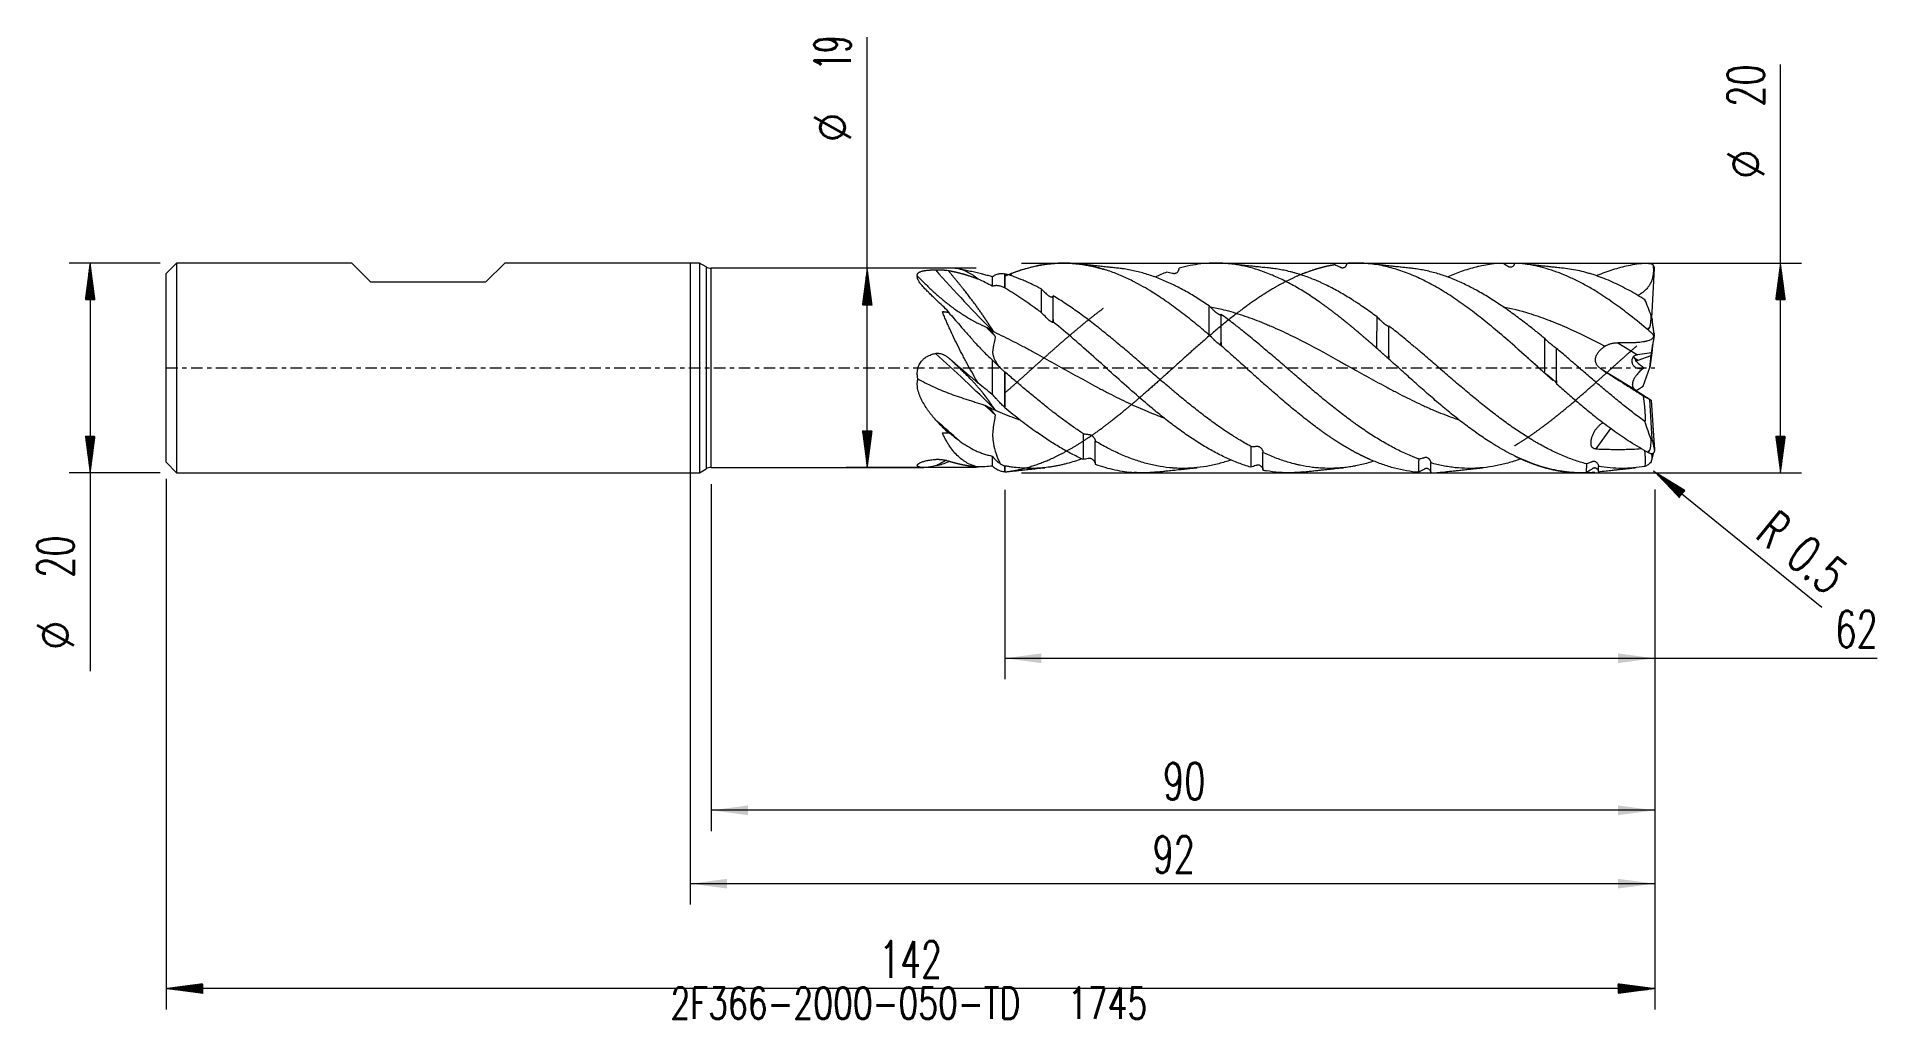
# Model space of a CAD drawing. Header units: millimetres. Extents: x -62 to 115, y -62 to 32.
import ezdxf

# ---------------------------------------------------------------- set-up
doc = ezdxf.new("R2010")
doc.units = ezdxf.units.MM
doc.linetypes.add('CENTER', pattern=[47.5, 22, -8.5, 8.5, -8.5])
for name, color, linetype in [('1', 4, 'Continuous'), ('2', 7, 'Continuous'), ('SK1', 4, 'Continuous'), ('SK2', 7, 'Continuous'), ('SK4', 2, 'CENTER'), ('SK6', 5, 'Continuous')]:
    doc.layers.add(name, color=color, linetype=linetype)
doc.styles.add('iso_b_vert', font='simplex.shx')
doc.dimstyles.get("Standard").update_dxf_attribs({"dimtxt": 0.18, "dimasz": 0.18, "dimexe": 0.18, "dimexo": 0.0625, "dimgap": 0.09, "dimtad": 1, "dimzin": 0, "dimdsep": 52, "dimtxsty": 'Standard', "dimcen": 0.09, "dimadec": 0, "dimazin": 0, "dimtfac": 1, "dimtdec": 4, "dimtofl": 0, "dimtmove": 0, "dimatfit": 3, "dimfxl": 1, "dimtolj": 1, "dimtzin": 0, "dimarcsym": 0})

msp = doc.modelspace()

# ---------------------------------------------------------------- texts
at = {"layer": '2', "lineweight": 18, "char_height": 3.5, "attachment_point": 7, "rotation": 90, "line_spacing_factor": 1.084337, "style": 'iso_b_vert'}
for s, insert in [('\\W0.6740;20', (102.435, 24.907)), ('%%c', (102.435, 17.935))]:
    msp.add_mtext(s, dxfattribs=dict(at, insert=insert))
at = {"layer": 'SK2', "lineweight": 18, "char_height": 3.5, "attachment_point": 7, "line_spacing_factor": 1.084337, "style": 'iso_b_vert'}
for s, insert, rotation in [('\\W0.5469;19', (15.317, 28.407), 90), ('%%c', (15.317, 21.435), 90), ('\\W0.6380;R', (101.466, -16.128), 321.03037), ('\\W0.6740;20', (-58.815, -20.023), 90), ('\\W0.7121;0.5', (104.33, -18.445), 321.03037), ('%%c', (-58.815, -26.996), 90)]:
    msp.add_mtext(s, dxfattribs=dict(at, insert=insert, rotation=rotation))
at = {"layer": 'SK2', "lineweight": 18, "insert": (18.04, -58.161), "char_height": 3.5, "attachment_point": 7, "line_spacing_factor": 1.084337, "style": 'iso_b_vert'}
msp.add_mtext('\\W0.6620;142', dxfattribs=at)
at = {"layer": 'SK6', "lineweight": 18, "insert": (-1.892, -62.092), "char_height": 3, "attachment_point": 7, "line_spacing_factor": 1.084337, "style": 'iso_b_vert'}
msp.add_mtext('\\W0.7355;2F366-2000-050-TD   1745', dxfattribs=at)

# ---------------------------------------------------------------- blocks, each defined once
blk = doc.blocks.new('_U0')
at = {"layer": 'SK2', "lineweight": 13}
for p, q in [((0, -1.5875), (0, -51.193445)), ((92, -11.6375), (92, -51.193445)), ((92, -49.193445), (0, -49.193445))]:
    blk.add_line(p, q, dxfattribs=at)
at = {"layer": 'SK2', "lineweight": 18}
for points in [[(0, -49.193445), (3.499998, -48.732661), (3.500002, -49.654229)], [(92, -49.193445), (88.500002, -49.654229), (88.499998, -48.732661)]]:
    blk.add_solid(points, dxfattribs=at)
at = {"layer": 'SK2', "lineweight": 18, "insert": (44.095034, -48.160811), "char_height": 3.5, "attachment_point": 7, "line_spacing_factor": 1.084337, "style": 'iso_b_vert'}
blk.add_mtext('\\W0.6740;92', dxfattribs=at)
blk = doc.blocks.new('_U1')
at = {"layer": '2', "lineweight": 13}
for p, q in [((30, -11.6375), (30, -29.693445)), ((92, -11.6375), (92, -29.693445)), ((30, -27.693445), (113.228451, -27.693445))]:
    blk.add_line(p, q, dxfattribs=at)
at = {"layer": '2', "lineweight": 18}
for points in [[(30, -27.693445), (33.499998, -27.232661), (33.500002, -28.154229)], [(92, -27.693445), (88.500002, -28.154229), (88.499998, -27.232661)]]:
    blk.add_solid(points, dxfattribs=at)
at = {"layer": '2', "lineweight": 18, "insert": (109.233018, -26.660811), "char_height": 3.5, "attachment_point": 7, "line_spacing_factor": 1.084337, "style": 'iso_b_vert'}
blk.add_mtext('\\W0.6740;62', dxfattribs=at)
blk = doc.blocks.new('_U2')
at = {"layer": 'SK2', "lineweight": 13}
for p, q in [((1.997679, -11.0875), (1.997679, -44.193445)), ((92, -11.6375), (92, -44.193445)), ((92, -42.193445), (1.997679, -42.193445))]:
    blk.add_line(p, q, dxfattribs=at)
at = {"layer": 'SK2', "lineweight": 18}
for points in [[(1.997679, -42.193445), (5.497677, -41.732661), (5.497681, -42.654229)], [(92, -42.193445), (88.500002, -42.654229), (88.499998, -41.732661)]]:
    blk.add_solid(points, dxfattribs=at)
at = {"layer": 'SK2', "lineweight": 18, "insert": (45.093873, -41.160811), "char_height": 3.5, "attachment_point": 7, "line_spacing_factor": 1.084337, "style": 'iso_b_vert'}
blk.add_mtext('\\W0.6740;90', dxfattribs=at)

# ---------------------------------------------------------------- dimensions: what is measured, and where the dimension line sits
at = {"layer": '2', "lineweight": 18}
dim = msp.add_linear_dim(base=(30, -27.693), p1=(92, -10.05), p2=(30, -10.05), dimstyle='Standard', override={"dimtxt": 3.5, "dimasz": 3.5, "dimexe": 2, "dimexo": 1.5875, "dimgap": 1.75, "dimtad": 1, "dimtih": 1, "dimtoh": 0, "dimdec": 2, "dimlfac": 1, "dimzin": 8, "dimdsep": 46, "dimlunit": 2, "dimpost": '<>', "dimtxsty": 'iso_b_vert', "dimsah": 1, "dimse1": 0, "dimse2": 0, "dimsd1": 0, "dimsd2": 0, "dimclrd": 2, "dimclre": 2, "dimclrt": 2, "dimtol": 0, "dimtm": -0.1, "dimtfac": 1, "dimtdec": 2, "dimtofl": 1, "dimtmove": 0, "dimtzin": 8, "dimlwd": 13, "dimlwe": 13}, dxfattribs=at)
dim.commit()
dim.dimension.update_dxf_attribs({"geometry": '_U1', "text_midpoint": (111.138, -27.693)})
at = {"layer": 'SK2', "lineweight": 18}
for base, p2, picture, middle in [((0, -49.193), (0, 0), '_U0', (46, -49.193)), ((1.998, -42.193), (1.998, -9.5), '_U2', (46.999, -42.193))]:
    dim = msp.add_linear_dim(base=base, p1=(92, -10.05), p2=p2, dimstyle='Standard', override={"dimtxt": 3.5, "dimasz": 3.5, "dimexe": 2, "dimexo": 1.5875, "dimgap": 1.75, "dimtad": 1, "dimtih": 1, "dimtoh": 0, "dimdec": 2, "dimlfac": 1, "dimzin": 8, "dimdsep": 46, "dimlunit": 2, "dimpost": '<>', "dimtxsty": 'iso_b_vert', "dimsah": 1, "dimse1": 0, "dimse2": 0, "dimsd1": 0, "dimsd2": 0, "dimclrd": 2, "dimclre": 2, "dimclrt": 2, "dimtol": 0, "dimtm": -0.1, "dimtfac": 1, "dimtdec": 2, "dimtofl": 1, "dimtmove": 0, "dimtzin": 8, "dimlwd": 13, "dimlwe": 13}, dxfattribs=at)
    dim.commit()
    dim.dimension.update_dxf_attribs({"geometry": picture, "text_midpoint": middle})

# ---------------------------------------------------------------- hatches: boundary and pattern name
at = {"layer": '2', "lineweight": 13}
h = msp.add_hatch(dxfattribs=at)
h.set_pattern_fill('ANSI31', color=256, scale=0.0062, style=0)
h.paths.add_polyline_path([(104, 10), (104.461, 6.5), (103.539, 6.5)])
h = msp.add_hatch(dxfattribs=at)
h.set_pattern_fill('ANSI31', color=256, scale=0.0062, style=0)
h.paths.add_polyline_path([(104, -10), (103.539, -6.5), (104.461, -6.5)])
at = {"layer": 'SK2', "lineweight": 13}
h = msp.add_hatch(dxfattribs=at)
h.set_pattern_fill('ANSI31', color=256, scale=0.0062, style=0)
h.paths.add_polyline_path([(-57.25, 10), (-56.789, 6.5), (-57.711, 6.5)])
h = msp.add_hatch(dxfattribs=at)
h.set_pattern_fill('ANSI31', color=256, scale=0.0062, style=0)
h.paths.add_polyline_path([(16.882, 9.5), (17.343, 6), (16.421, 6)])
h = msp.add_hatch(dxfattribs=at)
h.set_pattern_fill('ANSI31', color=256, scale=0.0062, style=0)
h.paths.add_polyline_path([(-57.25, -10), (-57.711, -6.5), (-56.789, -6.5)])
h = msp.add_hatch(dxfattribs=at)
h.set_pattern_fill('ANSI31', color=256, scale=0.0062, style=0)
h.paths.add_polyline_path([(16.882, -9.5), (16.421, -6), (17.343, -6)])
h = msp.add_hatch(dxfattribs=at)
h.set_pattern_fill('ANSI31', color=256, scale=0.0062, style=0)
h.paths.add_polyline_path([(91.889, -9.814), (94.9, -11.657), (94.32, -12.374)])
h = msp.add_hatch(dxfattribs=at)
h.set_pattern_fill('ANSI31', color=256, scale=0.0062, style=0)
h.paths.add_polyline_path([(-50, -59.193), (-46.5, -58.733), (-46.5, -59.654)])
h = msp.add_hatch(dxfattribs=at)
h.set_pattern_fill('ANSI31', color=256, scale=0.0062, style=0)
h.paths.add_polyline_path([(92, -59.193), (88.5, -59.654), (88.5, -58.733)])

# ---------------------------------------------------------------- linework, layer by layer
at = {"layer": '1', "lineweight": 18}
for p, q in [((0, 10), (0, 0)), ((0.864, 10), (0, 10)), ((0.864, 10), (0.864, 0)), ((1.498, 9.634), (0.864, 10)), ((25.123, 9.5), (1.998, 9.5)), ((91.722, 4.759), (91.972, 9.473)), ((24.047, 5.359), (24.633, 5.359)), ((24.633, 5.359), (24.636, 5.282)), ((91.672, 1.172), (91.831, 2.274)), ((91.681, 1.425), (91.972, 3.071)), ((91.959, 3.164), (91.972, 3.253)), ((0, 0), (0, -10)), ((0.864, 0), (0.864, -10)), ((91.681, 1.425), (90.354, 1.243)), ((90.406, 0.744), (91.672, 1.172)), ((90.892, -1.738), (91.528, 0.048)), ((91.763, 1.679), (91.528, 0.048)), ((91.528, 0.048), (91.672, 1.172)), ((90.406, -2.273), (91.672, -3.086)), ((90.892, -2.656), (91.528, -3.022)), ((91.528, -3.022), (91.672, -3.086)), ((91.763, -6.798), (91.528, -3.022)), ((91.672, -3.086), (91.972, -7.862)), ((24.047, -6.19), (24.633, -6.19)), ((24.633, -6.19), (24.636, -6.115)), ((91.831, -5.615), (91.972, -7.753)), ((91.732, -8.764), (91.733, -8.759)), ((91.763, -8.505), (91.741, -8.171)), ((0, -10), (0.864, -10)), ((0.864, -10), (1.498, -9.634)), ((1.998, -9.5), (22.271, -9.5)), ((24.633, -8.946), (24.635, -8.878)), ((86.631, -9.897), (86.631, -9.898))]:
    msp.add_line(p, q, dxfattribs=at)
at = {"layer": '1', "lineweight": 13}
for p, q in [((1.498, 9.634), (1.498, 0)), ((1.998, 0), (1.998, 9.5)), ((88.467, 2.397), (90.354, 1.243)), ((1.498, 0), (1.498, -9.634)), ((1.998, -9.5), (1.998, 0)), ((90.094, 0.916), (90.406, 0.744)), ((90.235, -2.163), (86.984, -0.175)), ((87.784, -5.762), (86.397, -7.726))]:
    msp.add_line(p, q, dxfattribs=at)
at = {"layer": '1', "lineweight": 18}
for centre, start, end in [((1.998, 10.5), 240, 270), ((1.998, -10.5), 90, 120)]:
    msp.add_arc(centre, 1, start, end, dxfattribs=at)
at = {"layer": '1', "lineweight": 13}
for centre, major_axis, ratio, start_param, end_param in [((31.838, 48.234), (39.038, -62.673), 0.407204, -1.1742617, -1.0543665), ((31.838, 44.83), (40.219, -61.922), 0.381374, -1.1163779, -1.1002477), ((31.838, -45.769), (42.017, -60.716), 0.333416, 2.080158, 2.2022456), ((31.838, -52.374), (39.946, -62.098), 0.387669, 2.1735393, 2.1944754)]:
    msp.add_ellipse(centre, major_axis=major_axis, ratio=ratio, start_param=start_param, end_param=end_param, dxfattribs=at)
at = {"layer": '1', "lineweight": 18}
for centre, major_axis, ratio, start_param, end_param in [((24.256, 0), (7.129, -9.209), 0.327339, 1.921999, 2.0683315), ((90.739, -0.597), (0.503, -1.815), 0.692203, 3.0487713, -3.070077), ((90.743, 1.967), (1.213, 1.132), 0.52733, -2.4139104, -2.2802406), ((90.743, -2.46), (1.352, -0.86), 0.015166, -1.9466844, -1.8130147), ((29.364, -53.965), (38.422, -59.728), 0.387669, 2.1949008, 2.2441928), ((24.256, 0), (7.104, -9.199), 0.334083, -1.2600347, -1.1137022), ((29.364, -74.614), (-16.333, -69.116), 0.604507, -2.6589157, -2.6379034), ((24.256, 0), (4.614, 8.942), 0.695025, -2.6005527, -2.4542202)]:
    msp.add_ellipse(centre, major_axis=major_axis, ratio=ratio, start_param=start_param, end_param=end_param, dxfattribs=at)
for points, degree, knots in [([(21.666, 8.763), (21.653, 8.812), (21.649, 8.859), (21.66, 8.925), (21.666, 8.946), (21.68, 8.978), (21.686, 8.988), (21.698, 9.008), (21.705, 9.018), (21.745, 9.067), (21.789, 9.102), (21.862, 9.141), (21.877, 9.149), (21.91, 9.163), (21.961, 9.185), (22.056, 9.217), (22.143, 9.239), (22.213, 9.254), (22.236, 9.259), (22.285, 9.268), (22.31, 9.273), (22.436, 9.294), (22.543, 9.308), (22.712, 9.325), (22.769, 9.331), (22.858, 9.338), (22.887, 9.34), (22.947, 9.344), (22.977, 9.346), (23.128, 9.356), (23.25, 9.361), (23.374, 9.366)], 3, [0, 0, 0, 0, 0.125, 0.125, 0.1875, 0.1875, 0.21875, 0.21875, 0.25, 0.25, 0.375, 0.375, 0.40625, 0.40625, 0.4375, 0.5, 0.5625, 0.5625, 0.59375, 0.59375, 0.625, 0.625, 0.75, 0.75, 0.8125, 0.8125, 0.84375, 0.84375, 0.875, 0.875, 1, 1, 1, 1]), ([(23.374, 9.366), (23.388, 9.366), (23.402, 9.367), (23.43, 9.367), (23.444, 9.368), (23.485, 9.369), (23.513, 9.369), (23.596, 9.369), (23.652, 9.369), (23.735, 9.367), (23.763, 9.366), (23.818, 9.365), (23.845, 9.364), (23.926, 9.36), (23.978, 9.358), (24.083, 9.351), (24.134, 9.347), (24.21, 9.341), (24.235, 9.338), (24.284, 9.334), (24.308, 9.331), (24.428, 9.318), (24.519, 9.306), (24.605, 9.291)], 3, [0, 0, 0, 0, 0.03125, 0.03125, 0.0625, 0.0625, 0.125, 0.125, 0.25, 0.25, 0.3125, 0.3125, 0.375, 0.375, 0.5, 0.5, 0.625, 0.625, 0.6875, 0.6875, 0.75, 0.75, 1, 1, 1, 1]), ([(28.976, 3.43), (28.966, 3.445), (28.946, 3.475), (28.916, 3.52), (28.886, 3.564), (28.856, 3.607), (28.827, 3.65), (28.798, 3.693), (28.77, 3.735), (28.741, 3.777), (28.714, 3.818), (28.686, 3.859), (28.659, 3.9), (28.632, 3.94), (28.606, 3.979), (28.58, 4.018), (28.554, 4.056), (28.529, 4.094), (28.504, 4.132), (28.48, 4.169), (28.455, 4.205), (28.432, 4.241), (28.408, 4.276), (28.385, 4.311), (28.362, 4.346), (28.339, 4.38), (28.317, 4.413), (28.296, 4.446), (28.274, 4.478), (28.253, 4.509), (28.232, 4.541), (28.212, 4.571), (28.192, 4.601), (28.172, 4.631), (28.153, 4.66), (28.134, 4.688), (28.115, 4.716), (28.097, 4.743), (28.079, 4.77), (28.062, 4.796), (28.044, 4.822), (28.028, 4.847), (28.011, 4.871), (27.995, 4.895), (27.979, 4.918), (27.964, 4.941), (27.949, 4.963), (27.905, 5.027), (27.832, 5.134), (27.728, 5.283), (27.623, 5.433), (27.517, 5.583), (27.409, 5.733), (27.301, 5.883), (27.191, 6.034), (27.079, 6.185), (26.967, 6.336), (26.853, 6.487), (26.732, 6.646), (26.602, 6.816), (26.461, 6.997), (26.316, 7.183), (26.166, 7.373), (26.011, 7.567), (25.852, 7.767), (25.687, 7.97), (25.518, 8.179), (25.345, 8.392), (25.166, 8.61), (24.983, 8.833), (24.796, 9.06), (24.669, 9.213), (24.605, 9.291)], 3, [0, 0, 0, 0, 0.0079584, 0.0158203, 0.0235859, 0.0312549, 0.0388276, 0.0463037, 0.0536834, 0.0609665, 0.0681532, 0.0752433, 0.0822369, 0.0891341, 0.0959346, 0.1026387, 0.1092462, 0.1157571, 0.1221716, 0.1284895, 0.1347108, 0.1408356, 0.1468639, 0.1527956, 0.1586308, 0.1643694, 0.1700116, 0.1755572, 0.1810062, 0.1863588, 0.1916148, 0.1967744, 0.2018374, 0.206804, 0.2116741, 0.2164477, 0.2211248, 0.2257055, 0.2301897, 0.2345775, 0.2388688, 0.2430637, 0.2471622, 0.2511643, 0.25507, 0.2588793, 0.2625923, 0.2662088, 0.2911967, 0.3162458, 0.3413568, 0.3665301, 0.391766, 0.4170652, 0.4424281, 0.4678554, 0.4933474, 0.518905, 0.5445285, 0.5745486, 0.6054034, 0.6370931, 0.6696184, 0.7029796, 0.737177, 0.772211, 0.8080819, 0.8447899, 0.8823355, 0.9207188, 0.9599402, 1, 1, 1, 1]), ([(24.607, 9.291), (25.091, 9.205), (25.664, 9.077), (26.236, 8.918), (26.808, 8.73), (27.38, 8.514), (27.467, 8.48)], 5, [0, 0, 0, 0, 0, 0, 0.847029, 1, 1, 1, 1, 1, 1]), ([(27.467, 8.48), (27.3, 8.609), (27.134, 8.726), (26.808, 8.938), (26.646, 9.032), (26.407, 9.155), (26.328, 9.193), (26.17, 9.263), (26.093, 9.295), (25.863, 9.379), (25.714, 9.422), (25.425, 9.482), (25.284, 9.498), (25.138, 9.5), (25.128, 9.5), (25.119, 9.5)], 3, [0, 0, 0, 0, 0.1972046, 0.1972046, 0.3944092, 0.3944092, 0.4930116, 0.4930116, 0.5916139, 0.5916139, 0.7888185, 0.7888185, 0.9860231, 0.9860231, 1, 1, 1, 1]), ([(27.776, 8.985), (27.84, 8.971), (27.906, 8.956), (28.106, 8.908), (28.242, 8.872), (28.522, 8.795), (28.665, 8.754), (28.811, 8.71)], 3, [0, 0, 0, 0, 0.1967068, 0.1967068, 0.5983534, 0.5983534, 1, 1, 1, 1]), ([(28.811, 8.71), (28.866, 8.75), (28.923, 8.787), (29.012, 8.835), (29.042, 8.851), (29.104, 8.879), (29.136, 8.892), (29.231, 8.929), (29.297, 8.949), (29.398, 8.973), (29.433, 8.98), (29.502, 8.991), (29.537, 8.996), (29.572, 8.999)], 3, [0, 0, 0, 0, 0.25, 0.25, 0.375, 0.375, 0.5, 0.5, 0.75, 0.75, 0.875, 0.875, 1, 1, 1, 1]), ([(29.572, 8.998), (29.642, 9.005), (29.712, 9.008), (29.855, 9.005), (29.927, 8.999), (30, 8.989)], 3, [0, 0, 0, 0, 0.5, 0.5, 1, 1, 1, 1]), ([(30, 8.759), (30.896, 9.148), (32.781, 9.817), (34.664, 10.147), (36.548, 10.108), (38.432, 9.713), (39.419, 9.413)], 5, [0, 0, 0, 0, 0, 0, 0.4760562, 1, 1, 1, 1, 1, 1]), ([(30, 7.669), (30.001, 7.821), (30.002, 7.963), (30.004, 8.226), (30.005, 8.347), (30.006, 8.485), (30.006, 8.512), (30.006, 8.565), (30.007, 8.591), (30.007, 8.665), (30.008, 8.712), (30.009, 8.844), (30.01, 8.922), (30.01, 8.987)], 3, [0, 0, 0, 0, 0.25, 0.25, 0.5, 0.5, 0.5625, 0.5625, 0.625, 0.625, 0.75, 0.75, 1, 1, 1, 1]), ([(33.481, 7.529), (33.191, 7.683), (32.902, 7.83), (32.469, 8.037), (32.325, 8.104), (32.036, 8.234), (31.892, 8.297), (31.459, 8.48), (31.17, 8.594), (30.736, 8.751), (30.591, 8.802), (30.301, 8.898), (30.156, 8.944), (30.01, 8.987)], 3, [0, 0, 0, 0, 0.25, 0.25, 0.375, 0.375, 0.5, 0.5, 0.75, 0.75, 0.875, 0.875, 1, 1, 1, 1]), ([(30.566, 8.785), (30.571, 8.794), (30.576, 8.804), (30.588, 8.829), (30.596, 8.846), (30.608, 8.88), (30.614, 8.897), (30.622, 8.932), (30.626, 8.949), (30.629, 8.975), (30.63, 8.984), (30.631, 9.001), (30.631, 9.01), (30.631, 9.018)], 3, [0, 0, 0, 0, 0.1266361, 0.1266361, 0.3449771, 0.3449771, 0.5633181, 0.5633181, 0.781659, 0.781659, 0.8908295, 0.8908295, 1, 1, 1, 1]), ([(30.631, 9.018), (31.033, 9.175), (31.436, 9.314), (32.241, 9.554), (32.644, 9.656), (33.046, 9.738)], 3, [0, 0, 0, 0, 0.5, 0.5, 1, 1, 1, 1]), ([(42.344, 8.208), (41.957, 8.408), (41.57, 8.592), (40.795, 8.928), (40.407, 9.081), (39.632, 9.351), (39.245, 9.47), (38.47, 9.672), (38.083, 9.756), (37.308, 9.887), (36.92, 9.935), (36.146, 9.994), (35.758, 10.005), (34.983, 9.991), (34.596, 9.966), (33.821, 9.879), (33.434, 9.818), (33.046, 9.738)], 3, [0, 0, 0, 0, 0.125, 0.125, 0.25, 0.25, 0.375, 0.375, 0.5, 0.5, 0.625, 0.625, 0.75, 0.75, 0.875, 0.875, 1, 1, 1, 1]), ([(40.782, 9.515), (40.614, 9.532), (40.314, 9.563), (39.922, 9.603), (39.607, 9.636), (39.335, 9.665), (39.061, 9.694), (38.735, 9.73), (38.297, 9.777), (37.691, 9.844), (37.225, 9.895), (36.961, 9.924)], 3, [0, 0, 0, 0, 0.1320224, 0.2348197, 0.3083491, 0.3788411, 0.449008, 0.5240652, 0.6341323, 0.7928039, 1, 1, 1, 1]), ([(59.989, 9.503), (59.179, 9.276), (57.538, 8.687), (55.068, 7.428), (52.215, 5.406), (48.924, 2.594), (45.62, -0.404), (43.147, -2.622), (41.503, -4.02), (40.241, -5.018), (39.419, -5.63)], 5, [0, 0, 0, 0, 0, 0, 0.1968505, 0.39892, 0.6003623, 0.6933896, 0.8000834, 1, 1, 1, 1, 1, 1]), ([(49.482, 5.93), (49.091, 6.195), (48.7, 6.449), (48.113, 6.811), (47.918, 6.929), (47.526, 7.158), (47.33, 7.27), (46.937, 7.486), (46.74, 7.591), (46.444, 7.743), (46.345, 7.793), (46.147, 7.892), (46.048, 7.94), (45.553, 8.176), (45.159, 8.349), (44.375, 8.661), (43.984, 8.8), (43.397, 8.985), (43.202, 9.042), (42.811, 9.148), (42.616, 9.197), (42.225, 9.286), (42.029, 9.326), (41.637, 9.399), (41.441, 9.43), (41.083, 9.481), (40.922, 9.5), (40.76, 9.517)], 3, [0, 0, 0, 0, 0.1349664, 0.1349664, 0.2024497, 0.2024497, 0.2699329, 0.2699329, 0.3374161, 0.3374161, 0.3711577, 0.3711577, 0.4048993, 0.4048993, 0.5398657, 0.5398657, 0.6748322, 0.6748322, 0.7423154, 0.7423154, 0.8097986, 0.8097986, 0.8772818, 0.8772818, 0.944765, 0.944765, 1, 1, 1, 1]), ([(46.461, 9.136), (46.423, 9.099), (46.382, 9.069), (46.33, 9.038), (46.319, 9.032), (46.297, 9.022), (46.286, 9.017), (46.254, 9.004), (46.232, 8.997), (46.189, 8.988), (46.167, 8.985), (46.134, 8.984), (46.124, 8.985), (46.102, 8.987), (46.092, 8.989), (46.076, 8.992), (46.071, 8.994), (46.061, 8.996), (46.046, 9), (46.01, 9.009), (45.816, 9.056), (45.632, 9.097), (45.469, 9.132)], 3, [0, 0, 0, 0, 0.125, 0.125, 0.15625, 0.15625, 0.1875, 0.1875, 0.25, 0.25, 0.3125, 0.3125, 0.34375, 0.34375, 0.375, 0.375, 0.390625, 0.390625, 0.40625, 0.4375, 0.5, 1, 1, 1, 1]), ([(46.461, 9.136), (46.484, 9.159), (46.506, 9.184), (46.536, 9.226), (46.546, 9.24), (46.564, 9.27), (46.573, 9.285), (46.589, 9.317), (46.596, 9.333), (46.608, 9.367), (46.614, 9.384), (46.623, 9.419), (46.628, 9.445), (46.63, 9.472), (46.631, 9.49), (46.631, 9.499), (46.631, 9.508)], 3, [0, 0, 0, 0, 0.25, 0.25, 0.375, 0.375, 0.5, 0.5, 0.625, 0.625, 0.75, 0.75, 0.875, 0.9375, 0.9375, 1, 1, 1, 1]), ([(55.32, 9.515), (55.098, 9.537), (54.728, 9.575), (54.241, 9.626), (53.824, 9.67), (53.345, 9.722), (52.792, 9.782), (52.156, 9.851), (51.733, 9.898), (51.499, 9.924)], 3, [0, 0, 0, 0, 0.1744264, 0.2904674, 0.3818137, 0.5007975, 0.6651581, 0.814956, 1, 1, 1, 1]), ([(59.779, 6.458), (59.377, 6.735), (58.974, 6.999), (58.169, 7.498), (57.767, 7.733), (56.962, 8.173), (56.559, 8.377), (55.754, 8.751), (55.351, 8.921), (54.949, 9.074)], 3, [0, 0, 0, 0, 0.25, 0.25, 0.5, 0.5, 0.75, 0.75, 1, 1, 1, 1]), ([(65.481, 4.891), (65.285, 5.036), (65.09, 5.179), (64.698, 5.46), (64.501, 5.599), (64.108, 5.871), (63.911, 6.004), (63.614, 6.201), (63.515, 6.266), (63.367, 6.362), (63.317, 6.394), (63.218, 6.457), (62.971, 6.615), (62.724, 6.767), (62.331, 7.003), (62.134, 7.118), (61.742, 7.34), (61.546, 7.447), (61.155, 7.655), (60.959, 7.756), (60.568, 7.949), (60.373, 8.042), (60.08, 8.176), (59.982, 8.22), (59.787, 8.305), (59.689, 8.347), (59.2, 8.551), (58.808, 8.699), (58.217, 8.897), (58.02, 8.959), (57.773, 9.032), (57.723, 9.046), (57.624, 9.074), (57.575, 9.087), (57.426, 9.127), (57.327, 9.153), (57.031, 9.226), (56.834, 9.271), (56.44, 9.351), (56.244, 9.387), (55.852, 9.45), (55.656, 9.477), (55.407, 9.505), (55.353, 9.511), (55.3, 9.517)], 3, [0, 0, 0, 0, 0.0578905, 0.0578905, 0.1157809, 0.1157809, 0.1736714, 0.1736714, 0.2026167, 0.2026167, 0.2170893, 0.2170893, 0.2315619, 0.2894524, 0.2894524, 0.3473428, 0.3473428, 0.4052333, 0.4052333, 0.4631238, 0.4631238, 0.5210143, 0.5210143, 0.5499595, 0.5499595, 0.5789047, 0.5789047, 0.6946857, 0.6946857, 0.7525761, 0.7525761, 0.7670488, 0.7670488, 0.7815214, 0.7815214, 0.8104666, 0.8104666, 0.8683571, 0.8683571, 0.9262476, 0.9262476, 0.984138, 0.984138, 1, 1, 1, 1]), ([(59.779, 9.442), (59.377, 9.323), (58.974, 9.185), (58.454, 8.984), (58.336, 8.936), (58.218, 8.888)], 3, [0, 0, 0, 0, 0.7732458, 0.7732458, 1, 1, 1, 1]), ([(61.47, 9.832), (61.455, 9.83), (61.258, 9.797), (60.94, 9.738), (60.602, 9.665), (60.264, 9.581), (59.941, 9.49), (59.799, 9.448), (59.779, 9.442)], 5, [0, 0, 0, 0, 0, 0, 0.0446322, 0.582036, 0.9403052, 1, 1, 1, 1, 1, 1]), ([(62.461, 9.625), (62.423, 9.595), (62.383, 9.572), (62.33, 9.551), (62.319, 9.548), (62.298, 9.541), (62.287, 9.538), (62.254, 9.532), (62.232, 9.529), (62.189, 9.528), (62.167, 9.53), (62.135, 9.536), (62.124, 9.539), (62.103, 9.546), (62.092, 9.55), (62.077, 9.557), (62.072, 9.559), (62.061, 9.564), (62.056, 9.566), (62.041, 9.574), (62.01, 9.588), (61.816, 9.678), (61.633, 9.761), (61.47, 9.832)], 3, [0, 0, 0, 0, 0.125, 0.125, 0.15625, 0.15625, 0.1875, 0.1875, 0.25, 0.25, 0.3125, 0.3125, 0.34375, 0.34375, 0.375, 0.375, 0.390625, 0.390625, 0.40625, 0.40625, 0.4375, 0.5, 1, 1, 1, 1]), ([(62.461, 9.625), (62.484, 9.644), (62.506, 9.665), (62.537, 9.701), (62.546, 9.714), (62.565, 9.741), (62.573, 9.755), (62.589, 9.784), (62.596, 9.799), (62.609, 9.83), (62.614, 9.847), (62.623, 9.881), (62.628, 9.906), (62.63, 9.933), (62.631, 9.951), (62.631, 9.96), (62.631, 9.969)], 3, [0, 0, 0, 0, 0.25, 0.25, 0.375, 0.375, 0.5, 0.5, 0.625, 0.625, 0.75, 0.75, 0.875, 0.9375, 0.9375, 1, 1, 1, 1]), ([(64.888, 9.923), (64.795, 9.933), (64.521, 9.961), (64.125, 9.991), (63.673, 10.006), (63.222, 10.001), (62.863, 9.984), (62.687, 9.973), (62.631, 9.969)], 5, [0, 0, 0, 0, 0, 0, 0.2060613, 0.6085732, 0.8769144, 1, 1, 1, 1, 1, 1]), ([(68.696, 9.514), (68.511, 9.533), (68.185, 9.567), (67.759, 9.612), (67.457, 9.644), (67.241, 9.666), (67.069, 9.685), (66.872, 9.706), (66.599, 9.735), (66.186, 9.78), (65.595, 9.845), (65.136, 9.895), (64.873, 9.924)], 3, [0, 0, 0, 0, 0.1447476, 0.2560073, 0.3337086, 0.3818585, 0.4256327, 0.4694511, 0.5365327, 0.6394893, 0.7939601, 1, 1, 1, 1]), ([(76.42, 3.968), (75.94, 4.365), (75.459, 4.751), (74.498, 5.494), (74.018, 5.851), (73.057, 6.531), (72.576, 6.853), (71.615, 7.457), (71.135, 7.74), (70.174, 8.259), (69.693, 8.496), (68.732, 8.921), (68.252, 9.109), (67.291, 9.434), (66.81, 9.57), (65.849, 9.787), (65.369, 9.869), (64.888, 9.923)], 3, [0, 0, 0, 0, 0.125, 0.125, 0.25, 0.25, 0.375, 0.375, 0.5, 0.5, 0.625, 0.625, 0.75, 0.75, 0.875, 0.875, 1, 1, 1, 1]), ([(81.481, 2.825), (81.284, 2.987), (81.087, 3.148), (80.84, 3.349), (80.79, 3.388), (80.691, 3.468), (80.642, 3.508), (80.493, 3.627), (79.999, 4.022), (79.507, 4.402), (78.723, 4.992), (78.332, 5.277), (77.746, 5.69), (77.551, 5.824), (77.16, 6.088), (76.965, 6.218), (76.378, 6.597), (75.985, 6.839), (75.395, 7.183), (75.197, 7.295), (74.9, 7.458), (74.801, 7.511), (74.603, 7.616), (74.109, 7.874), (73.619, 8.107), (72.835, 8.448), (72.445, 8.602), (71.859, 8.809), (71.664, 8.874), (71.273, 8.995), (71.077, 9.052), (70.49, 9.211), (70.098, 9.3), (69.605, 9.388), (69.506, 9.405), (69.309, 9.436), (69.21, 9.451), (68.965, 9.484), (68.82, 9.501), (68.675, 9.516)], 3, [0, 0, 0, 0, 0.0460077, 0.0460077, 0.0575096, 0.0575096, 0.0690115, 0.0690115, 0.0920154, 0.1840307, 0.1840307, 0.2760461, 0.2760461, 0.3220538, 0.3220538, 0.3680615, 0.3680615, 0.4600768, 0.4600768, 0.5060845, 0.5060845, 0.5290884, 0.5290884, 0.5520922, 0.6441076, 0.6441076, 0.736123, 0.736123, 0.7821306, 0.7821306, 0.8281383, 0.8281383, 0.9201537, 0.9201537, 0.9431575, 0.9431575, 0.9661614, 0.9661614, 1, 1, 1, 1]), ([(76.42, 9.893), (75.94, 9.83), (75.459, 9.74), (74.498, 9.504), (74.018, 9.359), (73.107, 9.035), (72.677, 8.862), (72.247, 8.669)], 3, [0, 0, 0, 0, 0.3454082, 0.3454082, 0.6908165, 0.6908165, 1, 1, 1, 1]), ([(78.461, 9.666), (78.423, 9.64), (78.383, 9.622), (78.33, 9.607), (78.319, 9.605), (78.297, 9.601), (78.287, 9.599), (78.254, 9.597), (78.232, 9.596), (78.189, 9.601), (78.167, 9.605), (78.134, 9.615), (78.124, 9.619), (78.102, 9.628), (78.092, 9.633), (78.077, 9.642), (78.071, 9.645), (78.061, 9.651), (78.046, 9.66), (78.01, 9.68), (77.816, 9.793), (77.632, 9.897), (77.469, 9.987)], 3, [0, 0, 0, 0, 0.125, 0.125, 0.15625, 0.15625, 0.1875, 0.1875, 0.25, 0.25, 0.3125, 0.3125, 0.34375, 0.34375, 0.375, 0.375, 0.390625, 0.390625, 0.40625, 0.4375, 0.5, 1, 1, 1, 1]), ([(78.461, 9.666), (78.484, 9.682), (78.506, 9.701), (78.537, 9.733), (78.546, 9.744), (78.565, 9.769), (78.573, 9.781), (78.589, 9.808), (78.596, 9.823), (78.609, 9.852), (78.614, 9.868), (78.623, 9.9), (78.626, 9.917), (78.629, 9.942), (78.63, 9.951), (78.631, 9.968), (78.631, 9.977), (78.631, 9.986)], 3, [0, 0, 0, 0, 0.25, 0.25, 0.375, 0.375, 0.5, 0.5, 0.625, 0.625, 0.75, 0.75, 0.875, 0.875, 0.9375, 0.9375, 1, 1, 1, 1]), ([(83.236, 9.514), (83.047, 9.533), (82.703, 9.569), (82.227, 9.619), (81.86, 9.657), (81.514, 9.694), (81.147, 9.734), (80.806, 9.771), (80.504, 9.804), (80.221, 9.835), (79.843, 9.877), (79.556, 9.908), (79.395, 9.926)], 3, [0, 0, 0, 0, 0.1515487, 0.2728486, 0.3682966, 0.4408704, 0.5411072, 0.654928, 0.7055034, 0.7766324, 0.8748688, 1, 1, 1, 1]), ([(91.067, 6.498), (90.548, 6.828), (90.031, 7.134), (89.258, 7.557), (89, 7.692), (88.484, 7.949), (88.226, 8.072), (87.45, 8.42), (86.931, 8.625), (86.343, 8.826), (86.278, 8.848), (86.147, 8.891), (85.951, 8.953), (85.496, 9.089), (85.107, 9.189), (84.589, 9.306), (84.331, 9.357), (83.815, 9.444), (83.557, 9.479), (83.271, 9.511), (83.243, 9.514), (83.215, 9.516)], 3, [0, 0, 0, 0, 0.1978582, 0.1978582, 0.2967873, 0.2967873, 0.3957164, 0.3957164, 0.5935746, 0.5935746, 0.6183068, 0.6183068, 0.6430391, 0.6925036, 0.7914327, 0.7914327, 0.8903618, 0.8903618, 0.9892909, 0.9892909, 1, 1, 1, 1]), ([(89.662, 9.779), (89.166, 9.686), (88.669, 9.563), (87.677, 9.261), (87.181, 9.082), (86.684, 8.876)], 3, [0, 0, 0, 0, 0.5, 0.5, 1, 1, 1, 1]), ([(91.841, 9.837), (91.855, 9.721), (91.864, 9.606), (91.874, 9.374), (91.874, 9.259), (91.867, 9.113), (91.865, 9.084), (91.861, 9.026), (91.858, 8.997), (91.849, 8.91), (91.826, 8.737), (91.787, 8.569), (91.737, 8.403), (91.709, 8.321), (91.676, 8.24), (91.653, 8.186), (91.641, 8.159), (91.579, 8.027), (91.522, 7.927), (91.394, 7.736), (91.322, 7.646), (91.225, 7.538), (91.206, 7.517), (91.165, 7.475), (91.145, 7.454), (91.082, 7.393), (91.039, 7.354), (90.908, 7.241), (90.816, 7.172), (90.627, 7.042), (90.528, 6.981), (90.414, 6.918), (90.401, 6.911), (90.388, 6.904)], 3, [0, 0, 0, 0, 0.098724, 0.098724, 0.197448, 0.197448, 0.222129, 0.222129, 0.24681, 0.24681, 0.296172, 0.394896, 0.394896, 0.444258, 0.468939, 0.468939, 0.49362, 0.49362, 0.592344, 0.592344, 0.691068, 0.691068, 0.715749, 0.715749, 0.74043, 0.74043, 0.789792, 0.789792, 0.8885161, 0.8885161, 0.9872401, 0.9872401, 1, 1, 1, 1]), ([(91.406, 9.964), (91.408, 9.964), (91.411, 9.964), (91.415, 9.965), (91.417, 9.965), (91.424, 9.965), (91.428, 9.966), (91.432, 9.966)], 3, [0, 0, 0, 0, 0.2674522, 0.2674522, 0.5349045, 0.5349045, 1, 1, 1, 1]), ([(91.432, 9.966), (91.467, 9.969), (91.502, 9.969), (91.572, 9.963), (91.607, 9.956), (91.659, 9.942), (91.676, 9.936), (91.711, 9.922), (91.728, 9.914), (91.762, 9.896), (91.778, 9.886), (91.802, 9.869), (91.81, 9.863), (91.826, 9.85), (91.834, 9.844), (91.841, 9.837)], 3, [0, 0, 0, 0, 0.25, 0.25, 0.5, 0.5, 0.625, 0.625, 0.75, 0.75, 0.875, 0.875, 0.9375, 0.9375, 1, 1, 1, 1]), ([(91.973, 9.49), (91.974, 9.521), (91.971, 9.553), (91.963, 9.6), (91.96, 9.615), (91.951, 9.646), (91.946, 9.661), (91.929, 9.706), (91.915, 9.734), (91.89, 9.774), (91.881, 9.788), (91.862, 9.813), (91.852, 9.825), (91.841, 9.837)], 3, [0, 0, 0, 0, 0.25, 0.25, 0.375, 0.375, 0.5, 0.5, 0.75, 0.75, 0.875, 0.875, 1, 1, 1, 1]), ([(23.502, 6.446), (23.388, 6.557), (23.276, 6.666), (23.055, 6.882), (22.946, 6.989), (22.813, 7.12), (22.786, 7.146), (22.734, 7.198), (22.656, 7.276), (22.58, 7.353), (22.431, 7.505), (22.336, 7.605), (22.201, 7.752), (22.158, 7.8), (22.095, 7.872), (22.074, 7.896), (22.034, 7.944), (22.015, 7.968), (21.958, 8.039), (21.922, 8.086), (21.855, 8.178), (21.825, 8.223), (21.769, 8.312), (21.745, 8.356), (21.714, 8.421), (21.704, 8.443), (21.688, 8.486), (21.68, 8.507), (21.662, 8.569), (21.655, 8.61), (21.651, 8.689), (21.655, 8.727), (21.666, 8.763)], 3, [0, 0, 0, 0, 0.125, 0.125, 0.25, 0.25, 0.28125, 0.28125, 0.3125, 0.375, 0.375, 0.5, 0.5, 0.5625, 0.5625, 0.59375, 0.59375, 0.625, 0.625, 0.6875, 0.6875, 0.75, 0.75, 0.8125, 0.8125, 0.84375, 0.84375, 0.875, 0.875, 0.9375, 0.9375, 1, 1, 1, 1]), ([(21.666, 8.763), (21.906, 8.517), (22.149, 8.273), (22.641, 7.792), (22.89, 7.556), (23.397, 7.091), (23.655, 6.864), (24.18, 6.419), (24.447, 6.203), (24.993, 5.783), (25.272, 5.58), (25.842, 5.189), (26.133, 5.002), (26.58, 4.734), (26.731, 4.647), (26.959, 4.52), (27.036, 4.478), (27.189, 4.396), (27.266, 4.355), (27.65, 4.156), (27.961, 4.007), (28.273, 3.868)], 3, [0, 0, 0, 0, 0.125, 0.125, 0.25, 0.25, 0.375, 0.375, 0.5, 0.5, 0.625, 0.625, 0.75, 0.75, 0.8125, 0.8125, 0.84375, 0.84375, 0.875, 0.875, 1, 1, 1, 1]), ([(28.811, 8.71), (28.811, 8.709), (28.811, 8.668), (28.811, 8.543), (28.811, 8.232), (28.811, 7.947), (28.811, 7.787)], 3, [0, 0, 0, 0, 0.0044565, 0.3387503, 0.6730442, 1, 1, 1, 1]), ([(30, 7.644), (29.893, 7.693), (29.788, 7.733), (29.632, 7.781), (29.58, 7.795), (29.479, 7.818), (29.428, 7.827), (29.353, 7.837), (29.328, 7.84), (29.279, 7.844), (29.254, 7.846), (29.181, 7.848), (29.133, 7.847), (29.038, 7.84), (28.992, 7.834), (28.9, 7.815), (28.855, 7.803), (28.811, 7.787)], 3, [0, 0, 0, 0, 0.25, 0.25, 0.375, 0.375, 0.5, 0.5, 0.5625, 0.5625, 0.625, 0.625, 0.75, 0.75, 0.875, 0.875, 1, 1, 1, 1]), ([(30, 7.644), (30.508, 7.349), (31.015, 7.031), (32.031, 6.351), (32.539, 5.99), (33.046, 5.612)], 3, [0, 0, 0, 0, 0.5, 0.5, 1, 1, 1, 1]), ([(33.481, 7.529), (33.48, 7.38), (33.479, 7.222), (33.478, 6.969), (33.477, 6.883), (33.476, 6.749), (33.476, 6.704), (33.476, 6.613), (33.476, 6.566), (33.474, 6.332), (33.473, 6.136), (33.472, 5.727), (33.471, 5.514), (33.47, 5.292)], 3, [0, 0, 0, 0, 0.25, 0.25, 0.375, 0.375, 0.4375, 0.4375, 0.5, 0.5, 0.75, 0.75, 1, 1, 1, 1]), ([(33.481, 7.529), (33.586, 7.428), (33.691, 7.328), (33.851, 7.178), (33.904, 7.128), (33.985, 7.053), (34.012, 7.028), (34.045, 6.997), (34.052, 6.991), (34.066, 6.978), (34.072, 6.972), (34.093, 6.953), (34.106, 6.941), (34.135, 6.919), (34.149, 6.908), (34.171, 6.893), (34.178, 6.888), (34.193, 6.878), (34.201, 6.873), (34.238, 6.85), (34.267, 6.834), (34.31, 6.814), (34.324, 6.808), (34.352, 6.797), (34.366, 6.792), (34.406, 6.779), (34.432, 6.773), (34.468, 6.767), (34.48, 6.766), (34.503, 6.764), (34.514, 6.764), (34.545, 6.767), (34.564, 6.771), (34.588, 6.783), (34.596, 6.788), (34.609, 6.799), (34.614, 6.806), (34.621, 6.818), (34.623, 6.823), (34.626, 6.832), (34.628, 6.836), (34.63, 6.847), (34.63, 6.852), (34.631, 6.863), (34.631, 6.869), (34.631, 6.875)], 3, [0, 0, 0, 0, 0.25, 0.25, 0.375, 0.375, 0.4375, 0.4375, 0.453125, 0.453125, 0.46875, 0.46875, 0.5, 0.5, 0.53125, 0.53125, 0.546875, 0.546875, 0.5625, 0.5625, 0.625, 0.625, 0.65625, 0.65625, 0.6875, 0.6875, 0.75, 0.75, 0.78125, 0.78125, 0.8125, 0.8125, 0.875, 0.875, 0.90625, 0.90625, 0.9375, 0.9375, 0.953125, 0.953125, 0.96875, 0.96875, 0.984375, 0.984375, 1, 1, 1, 1]), ([(49.47, 3.158), (49.018, 3.544), (48.566, 3.923), (47.662, 4.658), (47.21, 5.015), (46.306, 5.702), (45.854, 6.032), (44.95, 6.662), (44.498, 6.96), (44.046, 7.241)], 3, [0, 0, 0, 0, 0.25, 0.25, 0.5, 0.5, 0.75, 0.75, 1, 1, 1, 1]), ([(89.662, 5.009), (89.166, 5.396), (88.669, 5.768), (87.677, 6.475), (87.181, 6.81), (86.684, 7.123)], 3, [0, 0, 0, 0, 0.5, 0.5, 1, 1, 1, 1]), ([(27.467, -1.452), (27.3, -1.17), (27.134, -0.886), (26.808, -0.313), (26.646, -0.024), (26.407, 0.413), (26.328, 0.559), (26.17, 0.852), (26.093, 0.999), (25.863, 1.436), (25.714, 1.726), (25.425, 2.303), (25.284, 2.589), (25.011, 3.158), (24.879, 3.44), (24.687, 3.861), (24.624, 4.001), (24.532, 4.209), (24.501, 4.279), (24.441, 4.417), (24.411, 4.486), (24.322, 4.692), (24.265, 4.827), (24.154, 5.096), (24.1, 5.228), (24.047, 5.359)], 3, [0, 0, 0, 0, 0.125, 0.125, 0.25, 0.25, 0.3125, 0.3125, 0.375, 0.375, 0.5, 0.5, 0.625, 0.625, 0.75, 0.75, 0.8125, 0.8125, 0.84375, 0.84375, 0.875, 0.875, 0.9375, 0.9375, 1, 1, 1, 1]), ([(30, -2.394), (30.896, -1.61), (32.781, 0.077), (34.664, 1.805), (36.548, 3.466), (38.432, 4.968), (39.419, 5.698)], 5, [0, 0, 0, 0, 0, 0, 0.4760562, 1, 1, 1, 1, 1, 1]), ([(34.631, 4.63), (34.631, 4.843), (34.631, 5.051), (34.631, 5.453), (34.631, 5.648), (34.631, 6.024), (34.631, 6.386), (34.631, 6.717), (34.631, 6.875)], 3, [0, 0, 0, 0, 0.25, 0.25, 0.5, 0.5, 0.75, 1, 1, 1, 1]), ([(53.481, -7.49), (53.285, -7.385), (53.089, -7.276), (52.696, -7.051), (52.499, -6.934), (52.203, -6.755), (52.104, -6.694), (51.906, -6.57), (51.807, -6.508), (51.51, -6.318), (51.312, -6.189), (50.919, -5.926), (50.722, -5.792), (50.33, -5.519), (50.134, -5.379), (49.547, -4.955), (49.156, -4.663), (48.374, -4.062), (47.983, -3.754), (47.199, -3.122), (46.806, -2.799), (46.312, -2.387), (46.213, -2.305), (46.015, -2.138), (45.916, -2.055), (45.62, -1.805), (45.422, -1.637), (44.832, -1.134), (44.44, -0.797), (43.658, -0.123), (43.267, 0.215), (42.681, 0.72), (42.486, 0.888), (42.094, 1.224), (41.899, 1.391), (41.31, 1.892), (40.917, 2.224), (40.472, 2.594), (40.422, 2.635), (40.323, 2.718), (40.274, 2.759), (40.125, 2.881), (40.026, 2.962), (39.73, 3.205), (39.533, 3.364), (38.944, 3.837), (38.552, 4.145), (37.965, 4.594), (37.77, 4.741), (37.379, 5.031), (37.184, 5.174), (36.597, 5.595), (36.206, 5.866), (35.617, 6.257), (35.421, 6.385), (35.027, 6.634), (34.829, 6.756), (34.631, 6.875)], 3, [0, 0, 0, 0, 0.03125, 0.03125, 0.0625, 0.0625, 0.078125, 0.078125, 0.09375, 0.09375, 0.125, 0.125, 0.15625, 0.15625, 0.1875, 0.1875, 0.25, 0.25, 0.3125, 0.3125, 0.375, 0.375, 0.390625, 0.390625, 0.40625, 0.40625, 0.4375, 0.4375, 0.5, 0.5, 0.5625, 0.5625, 0.59375, 0.59375, 0.625, 0.625, 0.6875, 0.6875, 0.6953125, 0.6953125, 0.703125, 0.703125, 0.71875, 0.71875, 0.75, 0.75, 0.8125, 0.8125, 0.84375, 0.84375, 0.875, 0.875, 0.9375, 0.9375, 0.96875, 0.96875, 1, 1, 1, 1]), ([(49.482, 5.93), (49.48, 5.729), (49.48, 5.519), (49.478, 5.194), (49.478, 5.083), (49.477, 4.915), (49.477, 4.858), (49.476, 4.744), (49.476, 4.686), (49.475, 4.395), (49.474, 4.156), (49.472, 3.666), (49.471, 3.415), (49.47, 3.158)], 3, [0, 0, 0, 0, 0.25, 0.25, 0.375, 0.375, 0.4375, 0.4375, 0.5, 0.5, 0.75, 0.75, 1, 1, 1, 1]), ([(49.482, 5.93), (49.588, 5.825), (49.695, 5.721), (49.856, 5.567), (49.91, 5.515), (49.992, 5.439), (50.019, 5.414), (50.053, 5.382), (50.06, 5.376), (50.074, 5.363), (50.08, 5.357), (50.101, 5.338), (50.115, 5.326), (50.137, 5.308), (50.144, 5.302), (50.159, 5.29), (50.166, 5.285), (50.188, 5.268), (50.203, 5.257), (50.246, 5.226), (50.275, 5.207), (50.318, 5.18), (50.332, 5.172), (50.359, 5.156), (50.372, 5.149), (50.399, 5.135), (50.412, 5.128), (50.437, 5.116), (50.449, 5.111), (50.485, 5.095), (50.507, 5.087), (50.538, 5.079), (50.547, 5.077), (50.566, 5.074), (50.574, 5.073), (50.59, 5.073), (50.597, 5.074), (50.607, 5.076), (50.61, 5.077), (50.615, 5.08), (50.618, 5.082), (50.624, 5.088), (50.627, 5.092), (50.63, 5.102), (50.631, 5.105), (50.632, 5.112), (50.631, 5.116), (50.631, 5.12)], 3, [0, 0, 0, 0, 0.25, 0.25, 0.375, 0.375, 0.4375, 0.4375, 0.453125, 0.453125, 0.46875, 0.46875, 0.5, 0.5, 0.515625, 0.515625, 0.53125, 0.53125, 0.5625, 0.5625, 0.625, 0.625, 0.65625, 0.65625, 0.6875, 0.6875, 0.71875, 0.71875, 0.75, 0.75, 0.8125, 0.8125, 0.84375, 0.84375, 0.875, 0.875, 0.90625, 0.90625, 0.921875, 0.921875, 0.9375, 0.9375, 0.96875, 0.96875, 0.984375, 0.984375, 1, 1, 1, 1]), ([(49.586, 5.842), (50.017, 5.758), (50.447, 5.661), (51.479, 5.399), (52.08, 5.222), (53.286, 4.822), (53.891, 4.599), (54.651, 4.294), (54.803, 4.232), (55.032, 4.137), (55.108, 4.105), (55.261, 4.04), (55.642, 3.877), (56.021, 3.708), (56.929, 3.29), (57.532, 2.997), (59.339, 2.084), (60.54, 1.429), (62.055, 0.586), (62.359, 0.416), (62.74, 0.202), (62.817, 0.159), (62.969, 0.074), (63.198, -0.055), (64.036, -0.524), (64.796, -0.948), (65.708, -1.449), (66.013, -1.615), (66.47, -1.861), (66.623, -1.942), (66.928, -2.104), (67.69, -2.505), (68.45, -2.889), (69.362, -3.329), (69.667, -3.472), (70.124, -3.681), (70.277, -3.75), (70.582, -3.885), (71.344, -4.217), (72.104, -4.52), (72.913, -4.815), (73.114, -4.885), (73.316, -4.954)], 3, [0, 0, 0, 0, 0.0547719, 0.0547719, 0.1314297, 0.1314297, 0.2080874, 0.2080874, 0.2272518, 0.2272518, 0.236834, 0.236834, 0.2464163, 0.2847451, 0.2847451, 0.3614028, 0.3614028, 0.5147183, 0.5147183, 0.5530471, 0.5530471, 0.5626294, 0.5626294, 0.5722116, 0.591376, 0.6680337, 0.6680337, 0.7063626, 0.7063626, 0.725527, 0.725527, 0.7446914, 0.8213492, 0.8213492, 0.859678, 0.859678, 0.8788425, 0.8788425, 0.8980069, 0.9746646, 0.9746646, 1, 1, 1, 1]), ([(62.521, 4.396), (62.477, 4.432), (62.252, 4.613), (61.845, 4.938), (61.317, 5.348), (60.769, 5.758), (60.264, 6.121), (59.941, 6.347), (59.799, 6.444), (59.779, 6.458)], 5, [0, 0, 0, 0, 0, 0, 0.0794469, 0.4108484, 0.7422499, 0.9631842, 1, 1, 1, 1, 1, 1]), ([(77.549, 5.832), (78.356, 5.673), (79.163, 5.468), (80.577, 5.036), (81.183, 4.827), (81.869, 4.568), (81.946, 4.538), (82.098, 4.479), (82.327, 4.39), (82.858, 4.176), (83.313, 3.982), (84.823, 3.316), (86.023, 2.719), (87.229, 2.081)], 3, [0, 0, 0, 0, 0.2510766, 0.2510766, 0.4383075, 0.4383075, 0.4617113, 0.4617113, 0.4851152, 0.5319229, 0.6255383, 0.6255383, 1, 1, 1, 1]), ([(91.663, 4.978), (91.562, 5.253), (91.461, 5.517), (91.263, 6.024), (91.164, 6.267), (91.067, 6.498)], 3, [0, 0, 0, 0, 0.5, 0.5, 1, 1, 1, 1]), ([(24.636, 5.282), (24.815, 5.087), (24.993, 4.888), (25.348, 4.484), (25.525, 4.279), (25.701, 4.07)], 3, [0, 0, 0, 0, 0.5, 0.5, 1, 1, 1, 1]), ([(25.701, 4.07), (25.946, 3.792), (26.191, 3.511), (26.685, 2.949), (26.934, 2.667), (27.316, 2.247), (27.445, 2.108), (27.705, 1.831), (27.837, 1.694), (28.106, 1.422), (28.242, 1.288), (28.522, 1.023), (28.665, 0.893), (28.811, 0.766)], 3, [0, 0, 0, 0, 0.25, 0.25, 0.5, 0.5, 0.625, 0.625, 0.75, 0.75, 0.875, 0.875, 1, 1, 1, 1]), ([(28.273, 3.868), (28.291, 3.86), (28.308, 3.851), (28.343, 3.833), (28.36, 3.824), (28.411, 3.795), (28.444, 3.775), (28.509, 3.735), (28.541, 3.714), (28.604, 3.672), (28.635, 3.651), (28.667, 3.629)], 3, [0, 0, 0, 0, 0.125, 0.125, 0.25, 0.25, 0.5, 0.5, 0.75, 0.75, 1, 1, 1, 1]), ([(29.023, 3.084), (29.012, 3.101), (28.989, 3.136), (28.955, 3.187), (28.922, 3.237), (28.89, 3.287), (28.857, 3.336), (28.825, 3.385), (28.794, 3.433), (28.763, 3.481), (28.732, 3.528), (28.702, 3.575), (28.682, 3.606), (28.672, 3.621)], 3, [0, 0, 0, 0, 0.0972323, 0.1932005, 0.2879046, 0.3813441, 0.4735189, 0.5644289, 0.6540738, 0.7424535, 0.8295678, 0.9154167, 1, 1, 1, 1]), ([(34.461, 4.4), (34.423, 4.419), (34.383, 4.442), (34.33, 4.476), (34.319, 4.483), (34.298, 4.498), (34.287, 4.506), (34.254, 4.529), (34.232, 4.546), (34.189, 4.58), (34.167, 4.598), (34.135, 4.627), (34.124, 4.637), (34.103, 4.657), (34.092, 4.667), (34.077, 4.682), (34.072, 4.687), (34.061, 4.698), (34.056, 4.703), (34.041, 4.718), (34.01, 4.749), (33.816, 4.943), (33.633, 5.128), (33.47, 5.292)], 3, [0, 0, 0, 0, 0.125, 0.125, 0.15625, 0.15625, 0.1875, 0.1875, 0.25, 0.25, 0.3125, 0.3125, 0.34375, 0.34375, 0.375, 0.375, 0.390625, 0.390625, 0.40625, 0.40625, 0.4375, 0.5, 1, 1, 1, 1]), ([(34.461, 4.4), (34.484, 4.388), (34.506, 4.378), (34.537, 4.366), (34.546, 4.363), (34.565, 4.357), (34.573, 4.355), (34.589, 4.352), (34.596, 4.352), (34.609, 4.352), (34.614, 4.353), (34.623, 4.357), (34.628, 4.361), (34.63, 4.367), (34.631, 4.372), (34.631, 4.375), (34.631, 4.378)], 3, [0, 0, 0, 0, 0.25, 0.25, 0.375, 0.375, 0.5, 0.5, 0.625, 0.625, 0.75, 0.75, 0.875, 0.9375, 0.9375, 1, 1, 1, 1]), ([(42.344, -2.39), (41.702, -1.828), (41.059, -1.254), (39.773, -0.1), (39.131, 0.481), (37.845, 1.632), (37.202, 2.202), (35.917, 3.315), (35.274, 3.858), (34.631, 4.378)], 3, [0, 0, 0, 0, 0.25, 0.25, 0.5, 0.5, 0.75, 0.75, 1, 1, 1, 1]), ([(69.483, -8.682), (69.384, -8.646), (69.285, -8.609), (69.137, -8.552), (69.087, -8.533), (68.988, -8.493), (68.741, -8.394), (68.494, -8.289), (68.101, -8.114), (67.904, -8.023), (67.512, -7.832), (67.316, -7.734), (66.729, -7.426), (66.339, -7.208), (65.753, -6.862), (65.557, -6.743), (65.166, -6.499), (64.97, -6.374), (64.578, -6.117), (64.381, -5.985), (63.988, -5.716), (63.791, -5.579), (63.544, -5.403), (63.494, -5.368), (63.395, -5.297), (63.346, -5.262), (63.197, -5.154), (62.9, -4.938), (62.605, -4.717), (62.212, -4.418), (62.016, -4.267), (61.624, -3.962), (61.428, -3.808), (60.842, -3.34), (60.451, -3.022), (59.865, -2.536), (59.669, -2.373), (59.278, -2.044), (59.082, -1.879), (58.494, -1.379), (58.1, -1.042), (57.655, -0.659), (57.605, -0.616), (57.506, -0.531), (57.457, -0.488), (57.308, -0.36), (57.21, -0.275), (56.914, -0.02), (56.717, 0.15), (56.324, 0.489), (56.128, 0.658), (55.736, 0.995), (55.541, 1.163), (55.15, 1.497), (54.954, 1.663), (54.563, 1.994), (54.368, 2.159), (53.977, 2.486), (53.782, 2.649), (53.39, 2.972), (53.194, 3.132), (52.801, 3.451), (52.604, 3.608), (52.309, 3.843), (52.21, 3.921), (52.062, 4.037), (52.012, 4.076), (51.913, 4.153), (51.864, 4.191), (51.616, 4.383), (51.419, 4.534), (51.024, 4.831), (50.828, 4.977), (50.631, 5.12)], 3, [0, 0, 0, 0, 0.015625, 0.015625, 0.0234375, 0.0234375, 0.03125, 0.0625, 0.0625, 0.09375, 0.09375, 0.125, 0.125, 0.1875, 0.1875, 0.21875, 0.21875, 0.25, 0.25, 0.28125, 0.28125, 0.3125, 0.3125, 0.3203125, 0.3203125, 0.328125, 0.328125, 0.34375, 0.375, 0.375, 0.40625, 0.40625, 0.4375, 0.4375, 0.5, 0.5, 0.53125, 0.53125, 0.5625, 0.5625, 0.625, 0.625, 0.6328125, 0.6328125, 0.640625, 0.640625, 0.65625, 0.65625, 0.6875, 0.6875, 0.71875, 0.71875, 0.75, 0.75, 0.78125, 0.78125, 0.8125, 0.8125, 0.84375, 0.84375, 0.875, 0.875, 0.90625, 0.90625, 0.921875, 0.921875, 0.9296875, 0.9296875, 0.9375, 0.9375, 0.96875, 0.96875, 1, 1, 1, 1]), ([(50.631, 2.435), (50.631, 2.678), (50.631, 2.916), (50.631, 3.384), (50.631, 3.613), (50.631, 4.064), (50.631, 4.502), (50.631, 4.918), (50.631, 5.12)], 3, [0, 0, 0, 0, 0.25, 0.25, 0.5, 0.5, 0.75, 1, 1, 1, 1]), ([(64.888, 2.397), (64.795, 2.478), (64.521, 2.718), (64.125, 3.06), (63.651, 3.464), (63.178, 3.86), (62.797, 4.172), (62.599, 4.334), (62.521, 4.396)], 5, [0, 0, 0, 0, 0, 0, 0.1964806, 0.5802778, 0.8361425, 1, 1, 1, 1, 1, 1]), ([(65.481, 4.891), (65.48, 4.665), (65.479, 4.432), (65.478, 4.073), (65.477, 3.952), (65.477, 3.768), (65.476, 3.706), (65.476, 3.581), (65.476, 3.518), (65.474, 3.203), (65.473, 2.946), (65.472, 2.423), (65.471, 2.157), (65.47, 1.885)], 3, [0, 0, 0, 0, 0.25, 0.25, 0.375, 0.375, 0.4375, 0.4375, 0.5, 0.5, 0.75, 0.75, 1, 1, 1, 1]), ([(65.481, 4.891), (65.586, 4.788), (65.691, 4.686), (65.851, 4.536), (65.904, 4.486), (65.985, 4.412), (66.012, 4.388), (66.045, 4.357), (66.052, 4.351), (66.066, 4.339), (66.072, 4.333), (66.093, 4.315), (66.106, 4.303), (66.135, 4.279), (66.149, 4.267), (66.171, 4.249), (66.178, 4.243), (66.193, 4.232), (66.201, 4.226), (66.238, 4.198), (66.267, 4.176), (66.31, 4.146), (66.324, 4.137), (66.352, 4.118), (66.366, 4.109), (66.406, 4.083), (66.432, 4.067), (66.468, 4.046), (66.48, 4.039), (66.503, 4.027), (66.514, 4.022), (66.545, 4.007), (66.564, 3.999), (66.588, 3.992), (66.596, 3.99), (66.609, 3.989), (66.614, 3.989), (66.621, 3.991), (66.623, 3.992), (66.626, 3.995), (66.628, 3.996), (66.63, 4), (66.63, 4.002), (66.631, 4.007), (66.631, 4.01), (66.631, 4.013)], 3, [0, 0, 0, 0, 0.25, 0.25, 0.375, 0.375, 0.4375, 0.4375, 0.453125, 0.453125, 0.46875, 0.46875, 0.5, 0.5, 0.53125, 0.53125, 0.546875, 0.546875, 0.5625, 0.5625, 0.625, 0.625, 0.65625, 0.65625, 0.6875, 0.6875, 0.75, 0.75, 0.78125, 0.78125, 0.8125, 0.8125, 0.875, 0.875, 0.90625, 0.90625, 0.9375, 0.9375, 0.953125, 0.953125, 0.96875, 0.96875, 0.984375, 0.984375, 1, 1, 1, 1]), ([(66.631, 1.146), (66.631, 1.399), (66.631, 1.649), (66.631, 2.142), (66.631, 2.386), (66.631, 2.866), (66.631, 3.338), (66.631, 3.791), (66.631, 4.013)], 3, [0, 0, 0, 0, 0.25, 0.25, 0.5, 0.5, 0.75, 1, 1, 1, 1]), ([(85.481, -9.14), (85.284, -9.089), (85.087, -9.034), (84.695, -8.915), (84.499, -8.851), (83.911, -8.648), (83.52, -8.497), (82.934, -8.247), (82.738, -8.159), (82.346, -7.977), (82.15, -7.882), (81.758, -7.684), (81.561, -7.581), (81.167, -7.368), (80.969, -7.258), (80.672, -7.087), (80.573, -7.029), (80.375, -6.912), (80.078, -6.734), (79.783, -6.549), (79.193, -6.172), (78.802, -5.909), (78.019, -5.363), (77.629, -5.08), (77.042, -4.641), (76.846, -4.492), (76.455, -4.191), (76.258, -4.038), (75.669, -3.573), (75.275, -3.255), (74.482, -2.603), (74.088, -2.274), (73.302, -1.61), (72.911, -1.276), (72.325, -0.772), (72.129, -0.604), (71.738, -0.267), (71.543, -0.098), (70.956, 0.408), (70.565, 0.745), (69.975, 1.251), (69.778, 1.419), (69.482, 1.671), (69.383, 1.755), (69.186, 1.923), (69.086, 2.006), (68.591, 2.423), (68.198, 2.751), (67.609, 3.232), (67.413, 3.391), (67.12, 3.626), (67.022, 3.704), (66.826, 3.859), (66.729, 3.936), (66.631, 4.013)], 3, [0, 0, 0, 0, 0.03125, 0.03125, 0.0625, 0.0625, 0.125, 0.125, 0.15625, 0.15625, 0.1875, 0.1875, 0.21875, 0.21875, 0.25, 0.25, 0.265625, 0.265625, 0.28125, 0.3125, 0.3125, 0.375, 0.375, 0.4375, 0.4375, 0.46875, 0.46875, 0.5, 0.5, 0.5625, 0.5625, 0.625, 0.625, 0.6875, 0.6875, 0.71875, 0.71875, 0.75, 0.75, 0.8125, 0.8125, 0.84375, 0.84375, 0.859375, 0.859375, 0.875, 0.875, 0.9375, 0.9375, 0.96875, 0.96875, 0.984375, 0.984375, 1, 1, 1, 1]), ([(91.371, 3.84), (91.373, 3.838), (91.375, 3.836), (91.38, 3.832), (91.382, 3.83), (91.388, 3.824), (91.393, 3.82), (91.397, 3.816)], 3, [0, 0, 0, 0, 0.2501868, 0.2501868, 0.5003737, 0.5003737, 1, 1, 1, 1]), ([(91.397, 3.816), (91.403, 3.81), (91.409, 3.805), (91.422, 3.796), (91.429, 3.792), (91.441, 3.788), (91.445, 3.787), (91.453, 3.786), (91.457, 3.787), (91.465, 3.788), (91.469, 3.789), (91.476, 3.792), (91.479, 3.794), (91.489, 3.801), (91.494, 3.806), (91.503, 3.817), (91.507, 3.823), (91.519, 3.841), (91.525, 3.854), (91.536, 3.879), (91.541, 3.893), (91.549, 3.919), (91.553, 3.932), (91.565, 3.972), (91.571, 3.999), (91.588, 4.08), (91.597, 4.134), (91.614, 4.241), (91.62, 4.295), (91.638, 4.456), (91.647, 4.562), (91.659, 4.771), (91.662, 4.875), (91.663, 4.978)], 3, [0, 0, 0, 0, 0.015625, 0.015625, 0.03125, 0.03125, 0.0390625, 0.0390625, 0.046875, 0.046875, 0.0546875, 0.0546875, 0.0625, 0.0625, 0.078125, 0.078125, 0.09375, 0.09375, 0.125, 0.125, 0.15625, 0.15625, 0.1875, 0.1875, 0.25, 0.25, 0.375, 0.375, 0.5, 0.5, 0.75, 0.75, 1, 1, 1, 1]), ([(91.406, 3.589), (91.408, 3.587), (91.411, 3.585), (91.415, 3.582), (91.417, 3.58), (91.424, 3.574), (91.428, 3.571), (91.432, 3.568)], 3, [0, 0, 0, 0, 0.2674522, 0.2674522, 0.5349045, 0.5349045, 1, 1, 1, 1]), ([(91.432, 3.568), (91.467, 3.539), (91.502, 3.509), (91.572, 3.448), (91.607, 3.417), (91.659, 3.369), (91.676, 3.353), (91.711, 3.321), (91.728, 3.305), (91.762, 3.273), (91.778, 3.257), (91.802, 3.233), (91.81, 3.225), (91.826, 3.209), (91.834, 3.201), (91.841, 3.193)], 3, [0, 0, 0, 0, 0.25, 0.25, 0.5, 0.5, 0.625, 0.625, 0.75, 0.75, 0.875, 0.875, 0.9375, 0.9375, 1, 1, 1, 1]), ([(91.663, 4.978), (91.673, 4.94), (91.684, 4.903), (91.704, 4.828), (91.714, 4.79), (91.729, 4.734), (91.734, 4.715), (91.743, 4.678), (91.747, 4.659), (91.754, 4.632), (91.755, 4.622), (91.759, 4.605), (91.761, 4.596), (91.764, 4.58), (91.765, 4.572), (91.767, 4.561), (91.767, 4.558), (91.768, 4.552), (91.768, 4.549), (91.768, 4.547)], 3, [0, 0, 0, 0, 0.25, 0.25, 0.5, 0.5, 0.625, 0.625, 0.75, 0.75, 0.8125, 0.8125, 0.875, 0.875, 0.9375, 0.9375, 0.96875, 0.96875, 1, 1, 1, 1]), ([(29.071, 2.98), (29.071, 2.98), (29.064, 2.591), (28.812, 1.912), (28.845, 0.953), (29.261, 0.36), (29.572, 0.008)], 3, [0, 0, 0, 0, 0.0000202, 0.2918959, 0.5837716, 1, 1, 1, 1]), ([(28.979, 3.432), (29.592, 3.146), (30.203, 2.846), (31.119, 2.378), (31.578, 2.139), (32.037, 1.896), (32.343, 1.732), (32.496, 1.649), (33.262, 1.235), (33.87, 0.899), (35.084, 0.223), (35.69, -0.117), (36.901, -0.792), (37.507, -1.128), (38.42, -1.624), (38.877, -1.87), (39.336, -2.112), (39.566, -2.232), (39.642, -2.272), (39.795, -2.351), (40.483, -2.707), (41.167, -3.046), (42.378, -3.618), (42.983, -3.888), (44.113, -4.359), (44.639, -4.564), (45.167, -4.754)], 3, [0, 0, 0, 0, 0.1127332, 0.1127332, 0.1690998, 0.1972831, 0.1972831, 0.2254664, 0.2254664, 0.3381996, 0.3381996, 0.4509329, 0.4509329, 0.5636661, 0.5636661, 0.6200327, 0.648216, 0.648216, 0.6623076, 0.6623076, 0.6763993, 0.7891325, 0.7891325, 0.9018657, 0.9018657, 1, 1, 1, 1]), ([(29.023, 3.084), (29.033, 3.067), (29.048, 3.042), (29.072, 3.007), (29.071, 2.989), (29.071, 2.98)], 3, [0, 0, 0, 0, 0.4997513, 0.750252, 1, 1, 1, 1]), ([(50.461, 2.26), (50.423, 2.288), (50.383, 2.319), (50.33, 2.36), (50.319, 2.369), (50.298, 2.386), (50.287, 2.395), (50.254, 2.422), (50.232, 2.44), (50.189, 2.477), (50.167, 2.496), (50.135, 2.525), (50.124, 2.535), (50.103, 2.554), (50.092, 2.564), (50.077, 2.578), (50.072, 2.583), (50.061, 2.593), (50.046, 2.607), (50.01, 2.641), (49.816, 2.825), (49.633, 3.001), (49.47, 3.158)], 3, [0, 0, 0, 0, 0.125, 0.125, 0.15625, 0.15625, 0.1875, 0.1875, 0.25, 0.25, 0.3125, 0.3125, 0.34375, 0.34375, 0.375, 0.375, 0.390625, 0.390625, 0.40625, 0.4375, 0.5, 1, 1, 1, 1]), ([(50.461, 2.26), (50.484, 2.243), (50.506, 2.227), (50.537, 2.205), (50.546, 2.199), (50.565, 2.186), (50.573, 2.18), (50.589, 2.17), (50.596, 2.166), (50.609, 2.158), (50.614, 2.155), (50.623, 2.15), (50.628, 2.148), (50.63, 2.149), (50.631, 2.149), (50.631, 2.15), (50.631, 2.151)], 3, [0, 0, 0, 0, 0.25, 0.25, 0.375, 0.375, 0.5, 0.5, 0.625, 0.625, 0.75, 0.75, 0.875, 0.9375, 0.9375, 1, 1, 1, 1]), ([(50.631, 2.151), (50.991, 1.834), (51.351, 1.515), (52.07, 0.871), (52.43, 0.548), (53.15, -0.1), (53.51, -0.424), (54.229, -1.071), (54.589, -1.392), (54.949, -1.712)], 3, [0, 0, 0, 0, 0.25, 0.25, 0.5, 0.5, 0.75, 0.75, 1, 1, 1, 1]), ([(66.461, 1.006), (66.423, 1.039), (66.383, 1.073), (66.33, 1.117), (66.319, 1.126), (66.297, 1.145), (66.287, 1.154), (66.254, 1.182), (66.232, 1.201), (66.189, 1.238), (66.167, 1.257), (66.135, 1.285), (66.124, 1.295), (66.102, 1.314), (66.092, 1.323), (66.077, 1.337), (66.072, 1.341), (66.061, 1.35), (66.046, 1.364), (66.01, 1.396), (65.816, 1.57), (65.633, 1.736), (65.47, 1.885)], 3, [0, 0, 0, 0, 0.125, 0.125, 0.15625, 0.15625, 0.1875, 0.1875, 0.25, 0.25, 0.3125, 0.3125, 0.34375, 0.34375, 0.375, 0.375, 0.390625, 0.390625, 0.40625, 0.4375, 0.5, 1, 1, 1, 1]), ([(81.47, -0.467), (80.89, 0.055), (80.31, 0.578), (79.151, 1.615), (78.572, 2.13), (77.992, 2.633)], 3, [0, 0, 0, 0, 0.5, 0.5, 1, 1, 1, 1]), ([(78.642, -7.421), (79.014, -7.197), (79.896, -6.64), (81.746, -5.355), (84.074, -3.473), (86.402, -1.388), (88.357, 0.394), (89.804, 1.681), (90.281, 2.102)], 5, [0, 0, 0, 0, 0, 0, 0.1598578, 0.3786497, 0.7949544, 1, 1, 1, 1, 1, 1]), ([(81.481, 2.825), (81.48, 2.564), (81.479, 2.3), (81.478, 1.897), (81.477, 1.762), (81.476, 1.558), (81.476, 1.489), (81.476, 1.352), (81.475, 1.283), (81.474, 0.938), (81.473, 0.66), (81.472, 0.1), (81.471, -0.183), (81.47, -0.467)], 3, [0, 0, 0, 0, 0.25, 0.25, 0.375, 0.375, 0.4375, 0.4375, 0.5, 0.5, 0.75, 0.75, 1, 1, 1, 1]), ([(81.481, 2.825), (81.587, 2.726), (81.694, 2.63), (81.856, 2.489), (81.91, 2.442), (81.991, 2.373), (82.019, 2.35), (82.053, 2.322), (82.06, 2.316), (82.073, 2.305), (82.08, 2.299), (82.101, 2.282), (82.115, 2.271), (82.136, 2.253), (82.144, 2.247), (82.158, 2.235), (82.166, 2.229), (82.188, 2.212), (82.202, 2.2), (82.246, 2.165), (82.275, 2.142), (82.317, 2.108), (82.331, 2.096), (82.359, 2.074), (82.372, 2.064), (82.398, 2.042), (82.411, 2.032), (82.436, 2.012), (82.449, 2.002), (82.485, 1.973), (82.507, 1.955), (82.537, 1.93), (82.547, 1.922), (82.565, 1.908), (82.574, 1.901), (82.59, 1.889), (82.597, 1.883), (82.606, 1.876), (82.609, 1.874), (82.615, 1.87), (82.617, 1.868), (82.624, 1.864), (82.627, 1.862), (82.63, 1.861), (82.63, 1.861), (82.631, 1.862), (82.631, 1.862), (82.631, 1.863)], 3, [0, 0, 0, 0, 0.25, 0.25, 0.375, 0.375, 0.4375, 0.4375, 0.453125, 0.453125, 0.46875, 0.46875, 0.5, 0.5, 0.515625, 0.515625, 0.53125, 0.53125, 0.5625, 0.5625, 0.625, 0.625, 0.65625, 0.65625, 0.6875, 0.6875, 0.71875, 0.71875, 0.75, 0.75, 0.8125, 0.8125, 0.84375, 0.84375, 0.875, 0.875, 0.90625, 0.90625, 0.921875, 0.921875, 0.9375, 0.9375, 0.96875, 0.96875, 0.984375, 0.984375, 1, 1, 1, 1]), ([(91.067, -5.123), (90.714, -4.866), (90.363, -4.602), (89.662, -4.062), (89.312, -3.786), (88.611, -3.224), (88.261, -2.937), (87.559, -2.354), (87.207, -2.059), (86.677, -1.609), (86.499, -1.458), (86.144, -1.154), (85.967, -1.002), (85.437, -0.547), (85.085, -0.243), (84.558, 0.212), (84.383, 0.363), (84.032, 0.665), (83.857, 0.816), (83.332, 1.267), (82.982, 1.566), (82.631, 1.863)], 3, [0, 0, 0, 0, 0.125, 0.125, 0.25, 0.25, 0.375, 0.375, 0.5, 0.5, 0.5625, 0.5625, 0.625, 0.625, 0.75, 0.75, 0.8125, 0.8125, 0.875, 0.875, 1, 1, 1, 1]), ([(82.631, -1.203), (82.631, -0.943), (82.631, -0.684), (82.631, -0.166), (82.631, 0.092), (82.631, 0.606), (82.631, 1.115), (82.631, 1.615), (82.631, 1.863)], 3, [0, 0, 0, 0, 0.25, 0.25, 0.5, 0.5, 0.75, 1, 1, 1, 1]), ([(86.984, -0.175), (86.928, -0.14), (86.874, -0.102), (86.797, -0.042), (86.771, -0.022), (86.734, 0.01), (86.722, 0.021), (86.698, 0.043), (86.686, 0.054), (86.628, 0.11), (86.585, 0.157), (86.529, 0.229), (86.502, 0.266), (86.478, 0.305), (86.462, 0.33), (86.455, 0.343), (86.42, 0.409), (86.398, 0.461), (86.373, 0.541), (86.366, 0.567), (86.358, 0.607), (86.356, 0.621), (86.352, 0.647), (86.35, 0.661), (86.343, 0.727), (86.343, 0.779), (86.349, 0.857), (86.352, 0.883), (86.359, 0.922), (86.361, 0.935), (86.367, 0.96), (86.37, 0.973), (86.386, 1.037), (86.402, 1.087), (86.443, 1.186), (86.466, 1.234), (86.506, 1.306), (86.52, 1.33), (86.549, 1.377), (86.565, 1.401), (86.613, 1.472), (86.648, 1.518), (86.722, 1.609), (86.762, 1.654), (86.824, 1.721), (86.846, 1.743), (86.89, 1.787), (86.912, 1.809), (86.958, 1.853), (86.982, 1.875), (87.029, 1.918), (87.053, 1.939), (87.127, 2.002), (87.177, 2.042), (87.229, 2.081)], 3, [0, 0, 0, 0, 0.0625, 0.0625, 0.09375, 0.09375, 0.109375, 0.109375, 0.125, 0.125, 0.1875, 0.1875, 0.21875, 0.234375, 0.234375, 0.25, 0.25, 0.3125, 0.3125, 0.34375, 0.34375, 0.359375, 0.359375, 0.375, 0.375, 0.4375, 0.4375, 0.46875, 0.46875, 0.484375, 0.484375, 0.5, 0.5, 0.5625, 0.5625, 0.625, 0.625, 0.65625, 0.65625, 0.6875, 0.6875, 0.75, 0.75, 0.8125, 0.8125, 0.84375, 0.84375, 0.875, 0.875, 0.90625, 0.90625, 0.9375, 0.9375, 1, 1, 1, 1]), ([(87.229, 2.081), (87.241, 2.087), (87.252, 2.092), (87.276, 2.104), (87.288, 2.109), (87.323, 2.126), (87.347, 2.137), (87.419, 2.169), (87.468, 2.19), (87.544, 2.22), (87.569, 2.23), (87.62, 2.249), (87.696, 2.276), (87.774, 2.3), (87.929, 2.344), (88.035, 2.366), (88.17, 2.384), (88.197, 2.387), (88.251, 2.392), (88.332, 2.398), (88.413, 2.399), (88.467, 2.397)], 3, [0, 0, 0, 0, 0.03125, 0.03125, 0.0625, 0.0625, 0.125, 0.125, 0.25, 0.25, 0.3125, 0.3125, 0.375, 0.5, 0.5, 0.75, 0.75, 0.8125, 0.8125, 0.875, 1, 1, 1, 1]), ([(91.841, 3.193), (91.855, 3.157), (91.864, 3.121), (91.874, 3.05), (91.874, 3.014), (91.867, 2.971), (91.865, 2.962), (91.861, 2.945), (91.858, 2.936), (91.849, 2.911), (91.826, 2.86), (91.787, 2.812), (91.737, 2.766), (91.709, 2.743), (91.676, 2.721), (91.653, 2.707), (91.641, 2.7), (91.579, 2.665), (91.522, 2.639), (91.394, 2.592), (91.322, 2.57), (91.225, 2.546), (91.206, 2.541), (91.165, 2.531), (91.145, 2.527), (91.082, 2.514), (91.039, 2.505), (90.908, 2.482), (90.816, 2.468), (90.627, 2.445), (90.528, 2.435), (90.402, 2.424), (90.377, 2.422), (90.325, 2.418), (90.3, 2.416), (90.222, 2.41), (90.17, 2.407), (90.012, 2.399), (89.906, 2.394), (89.691, 2.387), (89.583, 2.385), (89.364, 2.383), (89.254, 2.383), (89.031, 2.384), (88.92, 2.386), (88.75, 2.389), (88.694, 2.39), (88.581, 2.393), (88.524, 2.395), (88.467, 2.397)], 3, [0, 0, 0, 0, 0.0625, 0.0625, 0.125, 0.125, 0.140625, 0.140625, 0.15625, 0.15625, 0.1875, 0.25, 0.25, 0.28125, 0.296875, 0.296875, 0.3125, 0.3125, 0.375, 0.375, 0.4375, 0.4375, 0.453125, 0.453125, 0.46875, 0.46875, 0.5, 0.5, 0.5625, 0.5625, 0.625, 0.625, 0.640625, 0.640625, 0.65625, 0.65625, 0.6875, 0.6875, 0.75, 0.75, 0.8125, 0.8125, 0.875, 0.875, 0.9375, 0.9375, 0.96875, 0.96875, 1, 1, 1, 1]), ([(91.973, 3.076), (91.974, 3.086), (91.971, 3.096), (91.963, 3.111), (91.96, 3.116), (91.951, 3.126), (91.946, 3.131), (91.929, 3.146), (91.915, 3.155), (91.89, 3.17), (91.881, 3.174), (91.862, 3.184), (91.852, 3.188), (91.841, 3.193)], 3, [0, 0, 0, 0, 0.25, 0.25, 0.375, 0.375, 0.5, 0.5, 0.75, 0.75, 0.875, 0.875, 1, 1, 1, 1]), ([(91.973, 3.26), (91.974, 3.271), (91.971, 3.282), (91.963, 3.299), (91.96, 3.304), (91.951, 3.314), (91.947, 3.319), (91.941, 3.324)], 3, [0, 0, 0, 0, 0.5069069, 0.5069069, 0.7603604, 0.7603604, 1, 1, 1, 1]), ([(21.706, -1.046), (21.699, -1.012), (21.693, -0.978), (21.682, -0.909), (21.677, -0.875), (21.664, -0.772), (21.658, -0.703), (21.652, -0.565), (21.652, -0.496), (21.656, -0.392), (21.659, -0.357), (21.665, -0.288), (21.669, -0.253), (21.694, -0.08), (21.729, 0.054), (21.792, 0.216), (21.806, 0.248), (21.828, 0.295), (21.835, 0.311), (21.851, 0.342), (21.891, 0.42), (21.974, 0.552), (22.061, 0.659), (22.131, 0.736), (22.155, 0.761), (22.205, 0.81), (22.231, 0.834), (22.362, 0.948), (22.476, 1.027), (22.628, 1.113), (22.659, 1.129), (22.721, 1.161), (22.752, 1.176), (22.847, 1.219), (22.911, 1.244), (23.106, 1.315), (23.239, 1.352), (23.374, 1.381)], 3, [0, 0, 0, 0, 0.03125, 0.03125, 0.0625, 0.0625, 0.125, 0.125, 0.1875, 0.1875, 0.21875, 0.21875, 0.25, 0.25, 0.375, 0.375, 0.40625, 0.40625, 0.421875, 0.421875, 0.4375, 0.5, 0.5625, 0.5625, 0.59375, 0.59375, 0.625, 0.625, 0.75, 0.75, 0.78125, 0.78125, 0.8125, 0.8125, 0.875, 0.875, 1, 1, 1, 1]), ([(23.374, 1.381), (23.429, 1.392), (23.485, 1.398), (23.568, 1.4), (23.596, 1.4), (23.652, 1.397), (23.68, 1.395), (23.763, 1.385), (23.817, 1.375), (23.925, 1.349), (23.978, 1.333), (24.057, 1.305), (24.083, 1.295), (24.134, 1.273), (24.16, 1.262), (24.235, 1.227), (24.284, 1.201), (24.428, 1.119), (24.519, 1.057), (24.605, 0.987)], 3, [0, 0, 0, 0, 0.125, 0.125, 0.1875, 0.1875, 0.25, 0.25, 0.375, 0.375, 0.5, 0.5, 0.5625, 0.5625, 0.625, 0.625, 0.75, 0.75, 1, 1, 1, 1]), ([(29.023, -3.932), (29.012, -3.916), (28.991, -3.884), (28.959, -3.837), (28.928, -3.79), (28.897, -3.745), (28.866, -3.7), (28.836, -3.655), (28.806, -3.612), (28.776, -3.569), (28.747, -3.527), (28.718, -3.485), (28.69, -3.445), (28.662, -3.404), (28.634, -3.365), (28.607, -3.326), (28.58, -3.288), (28.554, -3.251), (28.528, -3.214), (28.502, -3.178), (28.477, -3.142), (28.452, -3.108), (28.427, -3.073), (28.403, -3.04), (28.379, -3.007), (28.356, -2.975), (28.332, -2.943), (28.31, -2.912), (28.287, -2.882), (28.265, -2.852), (28.244, -2.823), (28.223, -2.795), (28.202, -2.767), (28.181, -2.74), (28.161, -2.713), (28.141, -2.687), (28.122, -2.661), (28.103, -2.636), (28.084, -2.612), (28.066, -2.588), (28.048, -2.565), (28.031, -2.543), (28.014, -2.521), (27.997, -2.499), (27.981, -2.479), (27.965, -2.458), (27.949, -2.439), (27.905, -2.383), (27.832, -2.292), (27.728, -2.165), (27.623, -2.04), (27.517, -1.916), (27.409, -1.792), (27.301, -1.669), (27.191, -1.547), (27.079, -1.425), (26.967, -1.304), (26.853, -1.183), (26.732, -1.056), (26.602, -0.922), (26.461, -0.779), (26.316, -0.633), (26.166, -0.484), (26.011, -0.332), (25.852, -0.177), (25.687, -0.02), (25.518, 0.141), (25.345, 0.305), (25.166, 0.471), (24.983, 0.641), (24.796, 0.813), (24.669, 0.929), (24.605, 0.987)], 3, [0, 0, 0, 0, 0.0082651, 0.0164287, 0.0244907, 0.0324512, 0.04031, 0.0480673, 0.0557228, 0.0632768, 0.0707291, 0.0780798, 0.0853287, 0.092476, 0.0995216, 0.1064656, 0.1133078, 0.1200483, 0.1266872, 0.1332243, 0.1396597, 0.1459934, 0.1522255, 0.1583558, 0.1643844, 0.1703113, 0.1761365, 0.1818601, 0.1874819, 0.1930021, 0.1984206, 0.2037375, 0.2089526, 0.2140662, 0.219078, 0.2239883, 0.2287969, 0.2335039, 0.2381092, 0.242613, 0.2470152, 0.2513158, 0.2555148, 0.2596123, 0.2636082, 0.2675025, 0.2712954, 0.2749867, 0.2996756, 0.3244252, 0.3492358, 0.3741079, 0.3990419, 0.4240385, 0.449098, 0.4742211, 0.4994082, 0.52466, 0.5499771, 0.579638, 0.6101237, 0.6414344, 0.6735706, 0.7065327, 0.740321, 0.7749359, 0.8103777, 0.8466466, 0.883743, 0.9216672, 0.9604194, 1, 1, 1, 1]), ([(24.607, 0.988), (25.091, 0.575), (25.664, 0.086), (26.236, -0.405), (26.808, -0.894), (27.38, -1.378), (27.467, -1.452)], 5, [0, 0, 0, 0, 0, 0, 0.847029, 1, 1, 1, 1, 1, 1]), ([(28.811, 0.766), (28.811, 0.761), (28.811, 0.395), (28.811, -0.343), (28.811, -1.444), (28.811, -2.174), (28.811, -2.53)], 3, [0, 0, 0, 0, 0.0044565, 0.3387503, 0.6730442, 1, 1, 1, 1]), ([(28.811, 0.766), (28.866, 0.708), (28.923, 0.648), (29.012, 0.557), (29.042, 0.526), (29.104, 0.464), (29.136, 0.432), (29.231, 0.338), (29.297, 0.274), (29.398, 0.176), (29.433, 0.144), (29.502, 0.078), (29.537, 0.046), (29.572, 0.013)], 3, [0, 0, 0, 0, 0.25, 0.25, 0.375, 0.375, 0.5, 0.5, 0.75, 0.75, 0.875, 0.875, 1, 1, 1, 1]), ([(29.572, 0.008), (29.642, -0.056), (29.712, -0.12), (29.855, -0.249), (29.927, -0.314), (30, -0.38)], 3, [0, 0, 0, 0, 0.5, 0.5, 1, 1, 1, 1]), ([(66.461, 1.006), (66.484, 0.986), (66.506, 0.967), (66.536, 0.941), (66.546, 0.933), (66.564, 0.916), (66.573, 0.909), (66.589, 0.894), (66.596, 0.888), (66.608, 0.876), (66.614, 0.871), (66.623, 0.862), (66.628, 0.856), (66.63, 0.853), (66.631, 0.851), (66.631, 0.851), (66.631, 0.85)], 3, [0, 0, 0, 0, 0.25, 0.25, 0.375, 0.375, 0.5, 0.5, 0.625, 0.625, 0.75, 0.75, 0.875, 0.9375, 0.9375, 1, 1, 1, 1]), ([(76.42, -7.148), (76.012, -6.891), (75.604, -6.62), (74.788, -6.051), (74.381, -5.754), (73.565, -5.138), (73.157, -4.819), (72.341, -4.163), (71.933, -3.826), (71.118, -3.137), (70.71, -2.786), (69.894, -2.073), (69.486, -1.712), (68.67, -0.984), (68.262, -0.618), (67.447, 0.117), (67.039, 0.484), (66.631, 0.85)], 3, [0, 0, 0, 0, 0.125, 0.125, 0.25, 0.25, 0.375, 0.375, 0.5, 0.5, 0.625, 0.625, 0.75, 0.75, 0.875, 0.875, 1, 1, 1, 1]), ([(90.147, 1.189), (90.092, 1.167), (90.045, 1.14), (89.994, 1.099), (89.985, 1.091), (89.966, 1.073), (89.957, 1.064), (89.932, 1.037), (89.917, 1.018), (89.877, 0.958), (89.858, 0.917), (89.84, 0.863), (89.836, 0.852), (89.831, 0.83), (89.823, 0.798), (89.818, 0.765), (89.813, 0.7), (89.813, 0.656), (89.82, 0.592), (89.823, 0.57), (89.829, 0.539), (89.832, 0.528), (89.837, 0.507), (89.84, 0.497), (89.854, 0.445), (89.869, 0.406), (89.905, 0.33), (89.926, 0.294), (89.973, 0.225), (89.999, 0.193), (90.036, 0.155), (90.043, 0.148), (90.059, 0.134), (90.082, 0.113), (90.107, 0.094), (90.158, 0.058), (90.195, 0.037), (90.274, 0.002), (90.316, -0.012), (90.406, -0.033), (90.5, -0.047), (90.603, -0.048), (90.684, -0.044), (90.725, -0.04), (90.768, -0.036), (90.797, -0.033), (90.812, -0.031), (90.885, -0.021), (90.946, -0.011), (91.009, 0)], 3, [0, 0, 0, 0, 0.0625, 0.0625, 0.078125, 0.078125, 0.09375, 0.09375, 0.125, 0.125, 0.1875, 0.1875, 0.203125, 0.203125, 0.21875, 0.25, 0.25, 0.3125, 0.3125, 0.34375, 0.34375, 0.359375, 0.359375, 0.375, 0.375, 0.4375, 0.4375, 0.5, 0.5, 0.5625, 0.5625, 0.578125, 0.578125, 0.59375, 0.625, 0.625, 0.6875, 0.6875, 0.75, 0.75, 0.8125, 0.875, 0.875, 0.90625, 0.921875, 0.921875, 0.9375, 0.9375, 1, 1, 1, 1]), ([(91.009, 0), (90.977, 0.014), (90.945, 0.03), (90.882, 0.063), (90.852, 0.081), (90.761, 0.137), (90.646, 0.219), (90.54, 0.315), (90.476, 0.38), (90.463, 0.394), (90.438, 0.421), (90.401, 0.461), (90.366, 0.503), (90.297, 0.589), (90.254, 0.649), (90.193, 0.741), (90.164, 0.788), (90.136, 0.836), (90.117, 0.868), (90.108, 0.884), (90.063, 0.965), (90.031, 1.03), (90.001, 1.096)], 3, [0, 0, 0, 0, 0.0714873, 0.0714873, 0.1429746, 0.1429746, 0.2859492, 0.4289239, 0.4289239, 0.4646675, 0.4646675, 0.5004112, 0.5718985, 0.5718985, 0.7148731, 0.7148731, 0.7863604, 0.8221041, 0.8221041, 0.8578477, 0.8578477, 1, 1, 1, 1]), ([(91.009, 0), (90.994, 0.007), (90.979, 0.015), (90.948, 0.03), (90.933, 0.038), (90.889, 0.061), (90.859, 0.076), (90.817, 0.099), (90.804, 0.107), (90.791, 0.114)], 3, [0, 0, 0, 0, 0.2028396, 0.2028396, 0.4056793, 0.4056793, 0.8113586, 0.8113586, 1, 1, 1, 1]), ([(23.502, -5.073), (23.383, -4.938), (23.264, -4.801), (23.032, -4.518), (22.918, -4.373), (22.751, -4.15), (22.697, -4.074), (22.589, -3.921), (22.536, -3.844), (22.382, -3.609), (22.284, -3.448), (22.146, -3.198), (22.102, -3.113), (22.038, -2.984), (22.018, -2.941), (21.977, -2.853), (21.958, -2.809), (21.902, -2.676), (21.867, -2.586), (21.803, -2.404), (21.775, -2.312), (21.725, -2.124), (21.704, -2.028), (21.684, -1.906), (21.68, -1.882), (21.674, -1.833), (21.665, -1.76), (21.658, -1.686), (21.651, -1.539), (21.652, -1.44), (21.661, -1.317), (21.664, -1.292), (21.67, -1.242), (21.673, -1.217), (21.685, -1.143), (21.694, -1.094), (21.706, -1.046)], 3, [0, 0, 0, 0, 0.125, 0.125, 0.25, 0.25, 0.3125, 0.3125, 0.375, 0.375, 0.5, 0.5, 0.5625, 0.5625, 0.59375, 0.59375, 0.625, 0.625, 0.6875, 0.6875, 0.75, 0.75, 0.8125, 0.8125, 0.828125, 0.828125, 0.84375, 0.875, 0.875, 0.9375, 0.9375, 0.953125, 0.953125, 0.96875, 0.96875, 1, 1, 1, 1]), ([(21.706, -1.046), (21.937, -1.171), (22.17, -1.293), (22.644, -1.533), (22.884, -1.649), (23.371, -1.876), (23.619, -1.986), (24.123, -2.199), (24.38, -2.303), (24.903, -2.503), (25.171, -2.6), (25.717, -2.79), (25.996, -2.882), (26.424, -3.02), (26.568, -3.066), (26.787, -3.136), (26.86, -3.159), (27.007, -3.205), (27.081, -3.228), (27.451, -3.345), (27.749, -3.439), (28.049, -3.537)], 3, [0, 0, 0, 0, 0.125, 0.125, 0.25, 0.25, 0.375, 0.375, 0.5, 0.5, 0.625, 0.625, 0.75, 0.75, 0.8125, 0.8125, 0.84375, 0.84375, 0.875, 0.875, 1, 1, 1, 1]), ([(30, -3.726), (30.001, -3.454), (30.002, -3.18), (30.004, -2.628), (30.005, -2.35), (30.006, -1.93), (30.006, -1.79), (30.007, -1.51), (30.008, -1.37), (30.009, -0.949), (30.01, -0.669), (30.01, -0.389)], 3, [0, 0, 0, 0, 0.25, 0.25, 0.5, 0.5, 0.625, 0.625, 0.75, 0.75, 1, 1, 1, 1]), ([(37.48, -6.27), (37.326, -6.169), (37.171, -6.066), (36.862, -5.857), (36.707, -5.751), (36.242, -5.427), (35.932, -5.204), (35.31, -4.745), (34.997, -4.509), (34.606, -4.206), (34.527, -4.145), (34.37, -4.023), (34.292, -3.961), (34.057, -3.776), (33.901, -3.652), (33.433, -3.276), (33.122, -3.023), (32.656, -2.637), (32.5, -2.508), (32.19, -2.248), (32.034, -2.118), (31.569, -1.725), (31.258, -1.46), (30.791, -1.06), (30.635, -0.927), (30.323, -0.658), (30.167, -0.524), (30.01, -0.389)], 3, [0, 0, 0, 0, 0.0625, 0.0625, 0.125, 0.125, 0.25, 0.25, 0.375, 0.375, 0.40625, 0.40625, 0.4375, 0.4375, 0.5, 0.5, 0.625, 0.625, 0.6875, 0.6875, 0.75, 0.75, 0.875, 0.875, 0.9375, 0.9375, 1, 1, 1, 1]), ([(59.779, -5.704), (59.377, -5.406), (58.974, -5.097), (58.169, -4.46), (57.767, -4.132), (56.962, -3.462), (56.559, -3.119), (55.754, -2.422), (55.351, -2.069), (54.949, -1.712)], 3, [0, 0, 0, 0, 0.25, 0.25, 0.5, 0.5, 0.75, 0.75, 1, 1, 1, 1]), ([(82.461, -1.274), (82.423, -1.236), (82.383, -1.197), (82.33, -1.149), (82.319, -1.139), (82.298, -1.12), (82.287, -1.11), (82.254, -1.081), (82.232, -1.063), (82.189, -1.026), (82.167, -1.008), (82.135, -0.982), (82.124, -0.973), (82.102, -0.956), (82.092, -0.948), (82.077, -0.937), (82.072, -0.933), (82.061, -0.925), (82.046, -0.913), (82.01, -0.886), (81.816, -0.738), (81.633, -0.595), (81.47, -0.467)], 3, [0, 0, 0, 0, 0.125, 0.125, 0.15625, 0.15625, 0.1875, 0.1875, 0.25, 0.25, 0.3125, 0.3125, 0.34375, 0.34375, 0.375, 0.375, 0.390625, 0.390625, 0.40625, 0.4375, 0.5, 1, 1, 1, 1]), ([(82.461, -1.274), (82.484, -1.298), (82.506, -1.322), (82.537, -1.356), (82.546, -1.367), (82.565, -1.389), (82.573, -1.4), (82.589, -1.42), (82.596, -1.43), (82.609, -1.449), (82.614, -1.458), (82.623, -1.475), (82.628, -1.486), (82.63, -1.496), (82.631, -1.502), (82.631, -1.504), (82.631, -1.507)], 3, [0, 0, 0, 0, 0.25, 0.25, 0.375, 0.375, 0.5, 0.5, 0.625, 0.625, 0.75, 0.75, 0.875, 0.9375, 0.9375, 1, 1, 1, 1]), ([(86.984, -0.175), (87.31, -0.383), (87.636, -0.59), (88.289, -1.005), (88.615, -1.212), (89.104, -1.523), (89.349, -1.678), (89.594, -1.833), (89.757, -1.937), (89.839, -1.988), (90.246, -2.247), (90.57, -2.452), (90.892, -2.656)], 3, [0, 0, 0, 0, 0.25, 0.25, 0.5, 0.5, 0.625, 0.6875, 0.6875, 0.75, 0.75, 1, 1, 1, 1]), ([(91.009, 0), (90.994, -0.009), (90.979, -0.018), (90.948, -0.037), (90.933, -0.047), (90.889, -0.076), (90.859, -0.096), (90.774, -0.159), (90.664, -0.247), (90.563, -0.342), (90.502, -0.404), (90.49, -0.417), (90.466, -0.441), (90.432, -0.479), (90.398, -0.516), (90.333, -0.592), (90.293, -0.642), (90.235, -0.717), (90.217, -0.742), (90.181, -0.793), (90.163, -0.818), (90.113, -0.893), (90.083, -0.942), (90.028, -1.039), (90.002, -1.086), (89.969, -1.157), (89.959, -1.18), (89.939, -1.227), (89.93, -1.25), (89.906, -1.319), (89.893, -1.364), (89.874, -1.453), (89.867, -1.497), (89.864, -1.563), (89.864, -1.585), (89.866, -1.618), (89.866, -1.629), (89.868, -1.651), (89.87, -1.662), (89.878, -1.716), (89.89, -1.759), (89.915, -1.823), (89.926, -1.844), (89.943, -1.876), (89.949, -1.887), (89.963, -1.908), (89.97, -1.918), (90.007, -1.97), (90.043, -2.01), (90.097, -2.06), (90.108, -2.069), (90.131, -2.089), (90.167, -2.117), (90.207, -2.145), (90.235, -2.163)], 3, [0, 0, 0, 0, 0.015625, 0.015625, 0.03125, 0.03125, 0.0625, 0.0625, 0.125, 0.1875, 0.1875, 0.203125, 0.203125, 0.21875, 0.25, 0.25, 0.3125, 0.3125, 0.34375, 0.34375, 0.375, 0.375, 0.4375, 0.4375, 0.5, 0.5, 0.53125, 0.53125, 0.5625, 0.5625, 0.625, 0.625, 0.6875, 0.6875, 0.71875, 0.71875, 0.734375, 0.734375, 0.75, 0.75, 0.8125, 0.8125, 0.84375, 0.84375, 0.859375, 0.859375, 0.875, 0.875, 0.9375, 0.9375, 0.953125, 0.953125, 0.96875, 1, 1, 1, 1]), ([(28.049, -3.537), (28.093, -3.551), (28.135, -3.567), (28.219, -3.603), (28.259, -3.621), (28.34, -3.661), (28.38, -3.681), (28.459, -3.723), (28.498, -3.745), (28.537, -3.767)], 3, [0, 0, 0, 0, 0.25, 0.25, 0.5, 0.5, 0.75, 0.75, 1, 1, 1, 1]), ([(30, -3.77), (29.893, -3.67), (29.788, -3.568), (29.632, -3.413), (29.58, -3.36), (29.479, -3.255), (29.428, -3.202), (29.353, -3.123), (29.328, -3.096), (29.279, -3.044), (29.254, -3.017), (29.181, -2.938), (29.133, -2.886), (29.038, -2.782), (28.992, -2.731), (28.9, -2.63), (28.855, -2.58), (28.811, -2.53)], 3, [0, 0, 0, 0, 0.25, 0.25, 0.375, 0.375, 0.5, 0.5, 0.5625, 0.5625, 0.625, 0.625, 0.75, 0.75, 0.875, 0.875, 1, 1, 1, 1]), ([(90.892, -2.656), (90.909, -2.772), (90.925, -2.888), (90.955, -3.117), (90.969, -3.231), (90.996, -3.457), (91.009, -3.57), (91.026, -3.736), (91.031, -3.791), (91.039, -3.874), (91.041, -3.901), (91.046, -3.956), (91.066, -4.198), (91.078, -4.426), (91.082, -4.66), (91.083, -4.729), (91.082, -4.796), (91.081, -4.84), (91.081, -4.862), (91.078, -4.968), (91.073, -5.048), (91.067, -5.123)], 3, [0, 0, 0, 0, 0.125, 0.125, 0.25, 0.25, 0.375, 0.375, 0.4375, 0.4375, 0.46875, 0.46875, 0.5, 0.75, 0.75, 0.8125, 0.84375, 0.84375, 0.875, 0.875, 1, 1, 1, 1]), ([(29.023, -4.413), (29.012, -4.398), (28.99, -4.368), (28.957, -4.324), (28.925, -4.28), (28.893, -4.237), (28.862, -4.195), (28.831, -4.153), (28.8, -4.112), (28.77, -4.072), (28.74, -4.032), (28.711, -3.994), (28.682, -3.956), (28.653, -3.918), (28.625, -3.881), (28.597, -3.845), (28.57, -3.81), (28.552, -3.786), (28.543, -3.775)], 3, [0, 0, 0, 0, 0.0690337, 0.1371968, 0.2044892, 0.2709107, 0.3364612, 0.4011406, 0.4649486, 0.5278853, 0.5899506, 0.6511442, 0.7114662, 0.7709166, 0.8294952, 0.887202, 0.9440369, 1, 1, 1, 1]), ([(28.564, -3.776), (28.645, -3.825), (28.727, -3.871), (28.895, -3.959), (28.981, -4), (29.07, -4.039)], 3, [0, 0, 0, 0, 0.5, 0.5, 1, 1, 1, 1]), ([(29.071, -4.51), (29.071, -4.51), (29.064, -4.893), (28.812, -5.777), (28.845, -7.413), (29.261, -8.519), (29.572, -9.133)], 3, [0, 0, 0, 0, 0.0000202, 0.2918959, 0.5837716, 1, 1, 1, 1]), ([(29.023, -3.932), (29.033, -3.948), (29.048, -3.973), (29.072, -4.008), (29.071, -4.027), (29.071, -4.037)], 3, [0, 0, 0, 0, 0.4997513, 0.750252, 1, 1, 1, 1]), ([(29.023, -4.413), (29.033, -4.429), (29.048, -4.451), (29.072, -4.484), (29.071, -4.501), (29.071, -4.51)], 3, [0, 0, 0, 0, 0.4997513, 0.750252, 1, 1, 1, 1]), ([(29.071, -4.04), (29.682, -4.3), (30.29, -4.542), (31.085, -4.829), (31.271, -4.894), (31.458, -4.958)], 3, [0, 0, 0, 0, 0.7656967, 0.7656967, 1, 1, 1, 1]), ([(30, -3.77), (30.508, -4.193), (31.015, -4.605), (32.031, -5.396), (32.539, -5.777), (33.046, -6.138)], 3, [0, 0, 0, 0, 0.5, 0.5, 1, 1, 1, 1]), ([(53.47, -9.468), (53.077, -9.354), (52.684, -9.223), (51.899, -8.925), (51.506, -8.76), (50.721, -8.396), (50.328, -8.198), (49.543, -7.773), (49.15, -7.545), (48.365, -7.062), (47.972, -6.807), (47.187, -6.272), (46.794, -5.992), (46.009, -5.411), (45.616, -5.11), (44.831, -4.49), (44.438, -4.17), (44.046, -3.844)], 3, [0, 0, 0, 0, 0.125, 0.125, 0.25, 0.25, 0.375, 0.375, 0.5, 0.5, 0.625, 0.625, 0.75, 0.75, 0.875, 0.875, 1, 1, 1, 1]), ([(86.397, -7.726), (86.353, -7.725), (86.31, -7.721), (86.248, -7.707), (86.227, -7.701), (86.187, -7.687), (86.167, -7.678), (86.13, -7.658), (86.112, -7.646), (86.086, -7.626), (86.078, -7.619), (86.062, -7.603), (86.039, -7.579), (86.019, -7.552), (86.002, -7.523), (85.996, -7.513), (85.986, -7.493), (85.981, -7.482), (85.958, -7.428), (85.946, -7.382), (85.935, -7.323), (85.933, -7.311), (85.93, -7.287), (85.929, -7.275), (85.925, -7.239), (85.924, -7.214), (85.922, -7.141), (85.924, -7.092), (85.931, -6.994), (85.938, -6.945), (85.95, -6.872), (85.954, -6.847), (85.964, -6.799), (85.97, -6.775), (85.987, -6.703), (86, -6.655), (86.043, -6.515), (86.077, -6.423), (86.136, -6.288), (86.156, -6.244), (86.189, -6.179), (86.201, -6.157), (86.224, -6.114), (86.236, -6.092), (86.297, -5.986), (86.35, -5.904), (86.464, -5.749), (86.525, -5.675), (86.624, -5.569), (86.658, -5.535), (86.711, -5.485), (86.729, -5.468), (86.765, -5.436), (86.783, -5.42), (86.877, -5.343), (86.955, -5.286), (87.046, -5.23), (87.055, -5.225), (87.063, -5.219)], 3, [0, 0, 0, 0, 0.0450116, 0.0450116, 0.0675174, 0.0675174, 0.0900232, 0.0900232, 0.112529, 0.112529, 0.1237819, 0.1237819, 0.1350348, 0.1575406, 0.1575406, 0.1687935, 0.1687935, 0.1800463, 0.1800463, 0.2250579, 0.2250579, 0.2363108, 0.2363108, 0.2475637, 0.2475637, 0.2700695, 0.2700695, 0.3150811, 0.3150811, 0.3600927, 0.3600927, 0.3825985, 0.3825985, 0.4051043, 0.4051043, 0.4501159, 0.4501159, 0.540139, 0.540139, 0.5851506, 0.5851506, 0.6076564, 0.6076564, 0.6301622, 0.6301622, 0.7201854, 0.7201854, 0.8102086, 0.8102086, 0.8552202, 0.8552202, 0.877726, 0.877726, 0.9002317, 0.9002317, 0.9902549, 0.9902549, 1, 1, 1, 1]), ([(89.662, -7.064), (89.166, -6.747), (88.669, -6.41), (87.677, -5.698), (87.181, -5.325), (86.684, -4.936)], 3, [0, 0, 0, 0, 0.5, 0.5, 1, 1, 1, 1]), ([(91.663, -6.829), (91.562, -6.566), (91.461, -6.293), (91.263, -5.724), (91.164, -5.429), (91.067, -5.123)], 3, [0, 0, 0, 0, 0.5, 0.5, 1, 1, 1, 1]), ([(27.467, -9.444), (27.3, -9.413), (27.134, -9.37), (26.808, -9.256), (26.646, -9.187), (26.407, -9.062), (26.328, -9.017), (26.17, -8.92), (26.093, -8.868), (25.863, -8.704), (25.714, -8.581), (25.425, -8.311), (25.284, -8.164), (25.011, -7.842), (24.879, -7.668), (24.687, -7.386), (24.624, -7.289), (24.532, -7.137), (24.501, -7.086), (24.441, -6.981), (24.411, -6.928), (24.322, -6.766), (24.265, -6.655), (24.154, -6.427), (24.1, -6.31), (24.047, -6.19)], 3, [0, 0, 0, 0, 0.125, 0.125, 0.25, 0.25, 0.3125, 0.3125, 0.375, 0.375, 0.5, 0.5, 0.625, 0.625, 0.75, 0.75, 0.8125, 0.8125, 0.84375, 0.84375, 0.875, 0.875, 0.9375, 0.9375, 1, 1, 1, 1]), ([(24.636, -6.115), (24.815, -6.268), (24.993, -6.416), (25.348, -6.703), (25.525, -6.841), (25.701, -6.975)], 3, [0, 0, 0, 0, 0.5, 0.5, 1, 1, 1, 1]), ([(25.701, -6.975), (25.946, -7.15), (26.191, -7.313), (26.685, -7.612), (26.934, -7.748), (27.316, -7.93), (27.445, -7.987), (27.705, -8.093), (27.837, -8.142), (28.106, -8.232), (28.242, -8.273), (28.522, -8.347), (28.665, -8.379), (28.811, -8.407)], 3, [0, 0, 0, 0, 0.25, 0.25, 0.5, 0.5, 0.625, 0.625, 0.75, 0.75, 0.875, 0.875, 1, 1, 1, 1]), ([(30, -9.922), (30.896, -9.822), (32.781, -9.441), (34.664, -8.709), (36.548, -7.66), (38.432, -6.364), (39.419, -5.63)], 5, [0, 0, 0, 0, 0, 0, 0.4760562, 1, 1, 1, 1, 1, 1]), ([(37.469, -8.719), (37.101, -8.556), (36.732, -8.38), (35.995, -7.999), (35.258, -7.591), (34.152, -6.903), (33.415, -6.4), (33.046, -6.138)], 3, [0, 0, 0, 0, 0.25, 0.25, 0.5, 0.75, 1, 1, 1, 1]), ([(37.48, -6.27), (37.479, -6.506), (37.478, -6.735), (37.477, -7.066), (37.477, -7.174), (37.476, -7.334), (37.476, -7.387), (37.475, -7.492), (37.475, -7.544), (37.474, -7.801), (37.473, -7.997), (37.471, -8.372), (37.47, -8.55), (37.469, -8.719)], 3, [0, 0, 0, 0, 0.25, 0.25, 0.375, 0.375, 0.4375, 0.4375, 0.5, 0.5, 0.75, 0.75, 1, 1, 1, 1]), ([(37.48, -6.27), (37.586, -6.291), (37.693, -6.309), (37.855, -6.331), (37.909, -6.337), (37.991, -6.345), (38.018, -6.348), (38.052, -6.351), (38.059, -6.352), (38.072, -6.353), (38.079, -6.353), (38.1, -6.355), (38.114, -6.358), (38.136, -6.363), (38.143, -6.366), (38.157, -6.37), (38.165, -6.373), (38.187, -6.382), (38.201, -6.388), (38.245, -6.411), (38.274, -6.429), (38.309, -6.454), (38.316, -6.46), (38.33, -6.471), (38.337, -6.476), (38.358, -6.494), (38.371, -6.506), (38.398, -6.531), (38.41, -6.544), (38.436, -6.571), (38.448, -6.585), (38.484, -6.628), (38.506, -6.658), (38.537, -6.705), (38.546, -6.721), (38.56, -6.745), (38.564, -6.753), (38.573, -6.77), (38.577, -6.778), (38.589, -6.804), (38.596, -6.821), (38.606, -6.846), (38.609, -6.855), (38.614, -6.872), (38.617, -6.88), (38.623, -6.906), (38.627, -6.923), (38.629, -6.947), (38.63, -6.955), (38.631, -6.97), (38.631, -6.978), (38.631, -6.986)], 3, [0, 0, 0, 0, 0.25, 0.25, 0.375, 0.375, 0.4375, 0.4375, 0.453125, 0.453125, 0.46875, 0.46875, 0.5, 0.5, 0.515625, 0.515625, 0.53125, 0.53125, 0.5625, 0.5625, 0.625, 0.625, 0.640625, 0.640625, 0.65625, 0.65625, 0.6875, 0.6875, 0.71875, 0.71875, 0.75, 0.75, 0.8125, 0.8125, 0.84375, 0.84375, 0.859375, 0.859375, 0.875, 0.875, 0.90625, 0.90625, 0.921875, 0.921875, 0.9375, 0.9375, 0.96875, 0.96875, 0.984375, 0.984375, 1, 1, 1, 1]), ([(38.631, -9.025), (38.631, -8.887), (38.631, -8.74), (38.631, -8.431), (38.631, -8.268), (38.631, -7.926), (38.631, -7.57), (38.631, -7.185), (38.631, -6.986)], 3, [0, 0, 0, 0, 0.25, 0.25, 0.5, 0.5, 0.75, 1, 1, 1, 1]), ([(51.58, -8.782), (51.385, -8.849), (51.192, -8.912), (50.802, -9.031), (50.605, -9.086), (50.213, -9.189), (50.017, -9.235), (49.626, -9.32), (49.43, -9.358), (48.844, -9.458), (48.454, -9.508), (47.671, -9.573), (47.279, -9.587), (46.688, -9.581), (46.491, -9.575), (46.244, -9.561), (46.194, -9.558), (46.095, -9.552), (46.045, -9.548), (45.897, -9.536), (45.798, -9.528), (45.304, -9.478), (44.911, -9.42), (44.128, -9.27), (43.737, -9.177), (43.151, -9.014), (42.955, -8.955), (42.564, -8.829), (42.369, -8.762), (41.782, -8.547), (41.389, -8.389), (40.798, -8.127), (40.601, -8.036), (40.353, -7.916), (40.304, -7.892), (40.205, -7.843), (40.155, -7.818), (40.007, -7.744), (39.908, -7.693), (39.415, -7.436), (39.022, -7.217), (38.631, -6.986)], 3, [0, 0, 0, 0, 0.0446946, 0.0446946, 0.0901854, 0.0901854, 0.1356761, 0.1356761, 0.1811668, 0.1811668, 0.2721483, 0.2721483, 0.3631298, 0.3631298, 0.4086205, 0.4086205, 0.4199932, 0.4199932, 0.4313659, 0.4313659, 0.4541112, 0.4541112, 0.5450927, 0.5450927, 0.6360741, 0.6360741, 0.6815649, 0.6815649, 0.7270556, 0.7270556, 0.8180371, 0.8180371, 0.8635278, 0.8635278, 0.8749005, 0.8749005, 0.8862732, 0.8862732, 0.9090185, 0.9090185, 1, 1, 1, 1]), ([(62.521, -7.538), (62.477, -7.512), (62.252, -7.378), (61.845, -7.129), (61.317, -6.79), (60.769, -6.418), (60.264, -6.059), (59.941, -5.823), (59.799, -5.718), (59.779, -5.704)], 5, [0, 0, 0, 0, 0, 0, 0.0794469, 0.4108485, 0.7422501, 0.9631844, 1, 1, 1, 1, 1, 1]), ([(91.397, -7.909), (91.403, -7.913), (91.409, -7.916), (91.422, -7.922), (91.429, -7.925), (91.441, -7.926), (91.445, -7.927), (91.453, -7.926), (91.457, -7.926), (91.465, -7.924), (91.469, -7.922), (91.476, -7.919), (91.479, -7.917), (91.489, -7.911), (91.494, -7.906), (91.503, -7.896), (91.507, -7.89), (91.519, -7.874), (91.525, -7.863), (91.536, -7.841), (91.541, -7.829), (91.549, -7.807), (91.553, -7.795), (91.565, -7.761), (91.571, -7.737), (91.588, -7.668), (91.597, -7.62), (91.614, -7.525), (91.62, -7.477), (91.638, -7.332), (91.647, -7.234), (91.659, -7.034), (91.662, -6.932), (91.663, -6.829)], 3, [0, 0, 0, 0, 0.015625, 0.015625, 0.03125, 0.03125, 0.0390625, 0.0390625, 0.046875, 0.046875, 0.0546875, 0.0546875, 0.0625, 0.0625, 0.078125, 0.078125, 0.09375, 0.09375, 0.125, 0.125, 0.15625, 0.15625, 0.1875, 0.1875, 0.25, 0.25, 0.375, 0.375, 0.5, 0.5, 0.75, 0.75, 1, 1, 1, 1]), ([(91.663, -6.829), (91.673, -6.843), (91.684, -6.855), (91.704, -6.878), (91.714, -6.888), (91.729, -6.9), (91.734, -6.903), (91.743, -6.907), (91.747, -6.909), (91.753, -6.908), (91.755, -6.908), (91.759, -6.905), (91.761, -6.903), (91.764, -6.898), (91.765, -6.895), (91.767, -6.888), (91.767, -6.885), (91.768, -6.879), (91.768, -6.876), (91.768, -6.873)], 3, [0, 0, 0, 0, 0.25, 0.25, 0.5, 0.5, 0.625, 0.625, 0.75, 0.75, 0.8125, 0.8125, 0.875, 0.875, 0.9375, 0.9375, 0.96875, 0.96875, 1, 1, 1, 1]), ([(23.502, -9.317), (23.325, -9.363), (23.15, -9.401), (22.939, -9.438), (22.897, -9.445), (22.814, -9.457), (22.772, -9.463), (22.65, -9.478), (22.571, -9.486), (22.418, -9.497), (22.343, -9.5), (22.202, -9.5), (22.134, -9.498), (22.055, -9.491), (22.04, -9.49), (22.009, -9.486), (21.994, -9.484), (21.95, -9.478), (21.922, -9.473), (21.843, -9.456), (21.797, -9.441), (21.74, -9.414), (21.723, -9.404), (21.701, -9.388), (21.695, -9.382), (21.683, -9.37), (21.677, -9.364), (21.663, -9.345), (21.657, -9.331), (21.652, -9.302), (21.652, -9.287), (21.659, -9.263), (21.662, -9.254), (21.67, -9.237), (21.675, -9.229), (21.694, -9.202), (21.711, -9.184), (21.753, -9.146), (21.778, -9.127), (21.816, -9.103), (21.824, -9.098), (21.84, -9.088), (21.848, -9.083), (21.874, -9.069), (21.893, -9.059), (21.99, -9.011), (22.083, -8.973), (22.205, -8.933), (22.219, -8.929), (22.246, -8.92), (22.288, -8.908), (22.332, -8.895), (22.421, -8.872), (22.482, -8.857), (22.578, -8.836), (22.611, -8.829), (22.66, -8.819), (22.677, -8.816), (22.71, -8.809), (22.794, -8.794), (22.879, -8.78), (23.087, -8.75), (23.229, -8.734), (23.374, -8.722)], 3, [0, 0, 0, 0, 0.125, 0.125, 0.15625, 0.15625, 0.1875, 0.1875, 0.25, 0.25, 0.3125, 0.3125, 0.375, 0.375, 0.390625, 0.390625, 0.40625, 0.40625, 0.4375, 0.4375, 0.5, 0.5, 0.53125, 0.53125, 0.546875, 0.546875, 0.5625, 0.5625, 0.59375, 0.59375, 0.625, 0.625, 0.640625, 0.640625, 0.65625, 0.65625, 0.6875, 0.6875, 0.71875, 0.71875, 0.7265625, 0.7265625, 0.734375, 0.734375, 0.75, 0.75, 0.8125, 0.8125, 0.8203125, 0.8203125, 0.828125, 0.84375, 0.84375, 0.875, 0.875, 0.890625, 0.890625, 0.8984375, 0.8984375, 0.90625, 0.9375, 0.9375, 1, 1, 1, 1]), ([(23.374, -8.722), (23.388, -8.72), (23.402, -8.719), (23.43, -8.718), (23.444, -8.717), (23.485, -8.715), (23.513, -8.714), (23.596, -8.713), (23.652, -8.714), (23.735, -8.718), (23.763, -8.72), (23.818, -8.724), (23.845, -8.727), (23.926, -8.734), (23.979, -8.741), (24.083, -8.755), (24.134, -8.764), (24.21, -8.777), (24.235, -8.782), (24.284, -8.792), (24.308, -8.797), (24.428, -8.823), (24.519, -8.846), (24.605, -8.871)], 3, [0, 0, 0, 0, 0.03125, 0.03125, 0.0625, 0.0625, 0.125, 0.125, 0.25, 0.25, 0.3125, 0.3125, 0.375, 0.375, 0.5, 0.5, 0.625, 0.625, 0.6875, 0.6875, 0.75, 0.75, 1, 1, 1, 1]), ([(28.811, -8.407), (28.811, -8.409), (28.811, -8.577), (28.811, -8.872), (28.811, -9.188), (28.811, -9.316), (28.811, -9.358)], 3, [0, 0, 0, 0, 0.0044565, 0.3387503, 0.6730442, 1, 1, 1, 1]), ([(28.811, -8.407), (28.866, -8.482), (28.923, -8.553), (29.012, -8.655), (29.042, -8.688), (29.104, -8.752), (29.136, -8.784), (29.231, -8.875), (29.297, -8.932), (29.398, -9.012), (29.433, -9.038), (29.502, -9.087), (29.537, -9.11), (29.572, -9.133)], 3, [0, 0, 0, 0, 0.25, 0.25, 0.375, 0.375, 0.5, 0.5, 0.75, 0.75, 0.875, 0.875, 1, 1, 1, 1]), ([(37.357, -8.67), (37.299, -8.691), (37.24, -8.712), (36.707, -8.902), (36.231, -9.047), (35.634, -9.197), (35.515, -9.226), (35.276, -9.28), (35.156, -9.305), (34.916, -9.352), (34.796, -9.374), (34.615, -9.405), (34.555, -9.415), (34.435, -9.434), (34.374, -9.443), (33.833, -9.52), (33.355, -9.562), (32.758, -9.581), (32.639, -9.583), (32.4, -9.584), (32.281, -9.583), (31.923, -9.574), (31.685, -9.562), (31.208, -9.524), (30.969, -9.499), (30.61, -9.451), (30.49, -9.433), (30.251, -9.394), (30.131, -9.373), (30.01, -9.35)], 3, [0, 0, 0, 0, 0.0240332, 0.0240332, 0.2192266, 0.2192266, 0.2680249, 0.2680249, 0.3168233, 0.3168233, 0.3656216, 0.3656216, 0.3900208, 0.3900208, 0.4144199, 0.4144199, 0.6096133, 0.6096133, 0.6584116, 0.6584116, 0.70721, 0.70721, 0.8048066, 0.8048066, 0.9024033, 0.9024033, 0.9512017, 0.9512017, 1, 1, 1, 1]), ([(38.46, -8.806), (38.423, -8.767), (38.382, -8.734), (38.33, -8.7), (38.319, -8.694), (38.297, -8.682), (38.286, -8.676), (38.254, -8.661), (38.232, -8.652), (38.189, -8.639), (38.167, -8.635), (38.134, -8.632), (38.123, -8.631), (38.102, -8.632), (38.092, -8.632), (38.076, -8.635), (38.071, -8.635), (38.061, -8.637), (38.046, -8.639), (38.01, -8.645), (37.816, -8.674), (37.632, -8.699), (37.469, -8.719)], 3, [0, 0, 0, 0, 0.125, 0.125, 0.15625, 0.15625, 0.1875, 0.1875, 0.25, 0.25, 0.3125, 0.3125, 0.34375, 0.34375, 0.375, 0.375, 0.390625, 0.390625, 0.40625, 0.4375, 0.5, 1, 1, 1, 1]), ([(38.46, -8.806), (38.484, -8.83), (38.506, -8.857), (38.536, -8.899), (38.546, -8.914), (38.564, -8.945), (38.573, -8.96), (38.588, -8.992), (38.596, -9.009), (38.608, -9.043), (38.614, -9.06), (38.623, -9.095), (38.628, -9.121), (38.63, -9.147), (38.631, -9.165), (38.631, -9.174), (38.631, -9.182)], 3, [0, 0, 0, 0, 0.25, 0.25, 0.375, 0.375, 0.5, 0.5, 0.625, 0.625, 0.75, 0.75, 0.875, 0.9375, 0.9375, 1, 1, 1, 1]), ([(53.481, -7.49), (53.48, -7.693), (53.479, -7.887), (53.477, -8.164), (53.477, -8.254), (53.476, -8.385), (53.476, -8.428), (53.476, -8.514), (53.475, -8.556), (53.474, -8.763), (53.473, -8.919), (53.472, -9.209), (53.471, -9.344), (53.47, -9.468)], 3, [0, 0, 0, 0, 0.25, 0.25, 0.375, 0.375, 0.4375, 0.4375, 0.5, 0.5, 0.75, 0.75, 1, 1, 1, 1]), ([(53.481, -7.49), (53.585, -7.492), (53.691, -7.491), (53.851, -7.485), (53.904, -7.482), (53.985, -7.476), (54.012, -7.474), (54.045, -7.471), (54.052, -7.471), (54.066, -7.469), (54.072, -7.469), (54.093, -7.467), (54.106, -7.467), (54.135, -7.469), (54.149, -7.471), (54.171, -7.476), (54.178, -7.478), (54.193, -7.483), (54.201, -7.485), (54.238, -7.499), (54.267, -7.513), (54.31, -7.539), (54.324, -7.549), (54.352, -7.569), (54.366, -7.58), (54.406, -7.615), (54.432, -7.64), (54.468, -7.681), (54.48, -7.695), (54.503, -7.725), (54.514, -7.74), (54.545, -7.787), (54.564, -7.82), (54.588, -7.872), (54.596, -7.89), (54.609, -7.925), (54.614, -7.943), (54.621, -7.971), (54.623, -7.98), (54.626, -7.998), (54.628, -8.007), (54.63, -8.025), (54.63, -8.034), (54.631, -8.051), (54.631, -8.06), (54.631, -8.068)], 3, [0, 0, 0, 0, 0.25, 0.25, 0.375, 0.375, 0.4375, 0.4375, 0.453125, 0.453125, 0.46875, 0.46875, 0.5, 0.5, 0.53125, 0.53125, 0.546875, 0.546875, 0.5625, 0.5625, 0.625, 0.625, 0.65625, 0.65625, 0.6875, 0.6875, 0.75, 0.75, 0.78125, 0.78125, 0.8125, 0.8125, 0.875, 0.875, 0.90625, 0.90625, 0.9375, 0.9375, 0.953125, 0.953125, 0.96875, 0.96875, 0.984375, 0.984375, 1, 1, 1, 1]), ([(54.631, -9.645), (54.631, -9.549), (54.631, -9.444), (54.631, -9.216), (54.631, -9.093), (54.631, -8.829), (54.631, -8.548), (54.631, -8.234), (54.631, -8.068)], 3, [0, 0, 0, 0, 0.25, 0.25, 0.5, 0.5, 0.75, 1, 1, 1, 1]), ([(65.206, -8.893), (65.021, -8.952), (64.836, -9.008), (64.455, -9.115), (64.258, -9.166), (63.864, -9.259), (63.666, -9.302), (63.419, -9.35), (63.369, -9.36), (63.27, -9.378), (63.121, -9.404), (62.973, -9.428), (62.677, -9.471), (62.48, -9.496), (62.087, -9.536), (61.891, -9.551), (61.303, -9.585), (60.912, -9.59), (60.326, -9.57), (60.131, -9.559), (59.837, -9.535), (59.74, -9.526), (59.544, -9.506), (59.446, -9.495), (58.956, -9.433), (58.564, -9.367), (58.071, -9.261), (57.972, -9.239), (57.774, -9.192), (57.675, -9.168), (57.378, -9.091), (57.18, -9.035), (56.589, -8.855), (56.196, -8.72), (55.609, -8.493), (55.413, -8.414), (55.022, -8.247), (54.826, -8.159), (54.631, -8.068)], 3, [0, 0, 0, 0, 0.0525553, 0.0525553, 0.1082873, 0.1082873, 0.1640194, 0.1640194, 0.1779524, 0.1779524, 0.1918854, 0.2197514, 0.2197514, 0.2754835, 0.2754835, 0.3312155, 0.3312155, 0.4426796, 0.4426796, 0.4984116, 0.4984116, 0.5262776, 0.5262776, 0.5541437, 0.5541437, 0.6656078, 0.6656078, 0.6934738, 0.6934738, 0.7213398, 0.7213398, 0.7770718, 0.7770718, 0.8885359, 0.8885359, 0.944268, 0.944268, 1, 1, 1, 1]), ([(64.888, -8.757), (64.795, -8.717), (64.521, -8.595), (64.125, -8.41), (63.651, -8.173), (63.178, -7.917), (62.797, -7.7), (62.599, -7.584), (62.521, -7.538)], 5, [0, 0, 0, 0, 0, 0, 0.1964856, 0.5802804, 0.8361436, 1, 1, 1, 1, 1, 1]), ([(69.47, -9.958), (69.088, -9.927), (68.706, -9.878), (67.943, -9.745), (67.561, -9.661), (66.797, -9.46), (66.416, -9.342), (65.652, -9.074), (65.27, -8.923), (64.888, -8.757)], 3, [0, 0, 0, 0, 0.25, 0.25, 0.5, 0.5, 0.75, 0.75, 1, 1, 1, 1]), ([(69.483, -8.682), (69.482, -8.833), (69.481, -8.972), (69.479, -9.165), (69.479, -9.227), (69.478, -9.315), (69.478, -9.344), (69.477, -9.401), (69.477, -9.428), (69.475, -9.562), (69.474, -9.657), (69.472, -9.825), (69.471, -9.898), (69.47, -9.958)], 3, [0, 0, 0, 0, 0.25, 0.25, 0.375, 0.375, 0.4375, 0.4375, 0.5, 0.5, 0.75, 0.75, 1, 1, 1, 1]), ([(69.483, -8.682), (69.589, -8.66), (69.696, -8.634), (69.857, -8.592), (69.911, -8.577), (69.993, -8.553), (70.02, -8.545), (70.054, -8.535), (70.061, -8.533), (70.074, -8.529), (70.081, -8.526), (70.102, -8.521), (70.116, -8.518), (70.137, -8.517), (70.145, -8.516), (70.159, -8.516), (70.167, -8.516), (70.189, -8.518), (70.203, -8.52), (70.247, -8.53), (70.275, -8.539), (70.318, -8.559), (70.332, -8.567), (70.359, -8.583), (70.373, -8.592), (70.399, -8.611), (70.412, -8.621), (70.437, -8.643), (70.449, -8.654), (70.485, -8.691), (70.507, -8.717), (70.538, -8.76), (70.547, -8.775), (70.566, -8.806), (70.574, -8.822), (70.59, -8.856), (70.597, -8.873), (70.607, -8.899), (70.61, -8.908), (70.615, -8.926), (70.617, -8.935), (70.624, -8.963), (70.627, -8.981), (70.63, -9.009), (70.631, -9.018), (70.632, -9.037), (70.632, -9.046), (70.632, -9.055)], 3, [0, 0, 0, 0, 0.25, 0.25, 0.375, 0.375, 0.4375, 0.4375, 0.453125, 0.453125, 0.46875, 0.46875, 0.5, 0.5, 0.515625, 0.515625, 0.53125, 0.53125, 0.5625, 0.5625, 0.625, 0.625, 0.65625, 0.65625, 0.6875, 0.6875, 0.71875, 0.71875, 0.75, 0.75, 0.8125, 0.8125, 0.84375, 0.84375, 0.875, 0.875, 0.90625, 0.90625, 0.921875, 0.921875, 0.9375, 0.9375, 0.96875, 0.96875, 0.984375, 0.984375, 1, 1, 1, 1]), ([(79.238, -8.666), (79.115, -8.712), (78.992, -8.755), (78.477, -8.932), (78.086, -9.049), (77.5, -9.2), (77.304, -9.245), (76.913, -9.328), (76.718, -9.365), (76.13, -9.464), (75.737, -9.513), (75.243, -9.552), (75.144, -9.558), (74.946, -9.57), (74.847, -9.574), (74.55, -9.584), (74.353, -9.586), (73.762, -9.578), (73.37, -9.555), (72.782, -9.493), (72.587, -9.467), (72.196, -9.408), (72.001, -9.374), (71.415, -9.259), (71.024, -9.166), (70.632, -9.055)], 3, [0, 0, 0, 0, 0.0429313, 0.0429313, 0.1796554, 0.1796554, 0.2480175, 0.2480175, 0.3163795, 0.3163795, 0.4531036, 0.4531036, 0.4872846, 0.4872846, 0.5214657, 0.5214657, 0.5898277, 0.5898277, 0.7265518, 0.7265518, 0.7949139, 0.7949139, 0.8632759, 0.8632759, 1, 1, 1, 1]), ([(85.47, -9.992), (84.847, -10.015), (84.223, -9.99), (82.977, -9.847), (82.354, -9.728), (81.108, -9.401), (80.485, -9.191), (79.238, -8.689), (78.615, -8.395), (77.992, -8.063)], 3, [0, 0, 0, 0, 0.25, 0.25, 0.5, 0.5, 0.75, 0.75, 1, 1, 1, 1]), ([(78.642, -8.395), (78.938, -8.54), (79.543, -8.821), (80.354, -9.154), (81.182, -9.433), (82.027, -9.649), (82.598, -9.765), (82.905, -9.819), (83.313, -9.887), (84.012, -9.976), (84.695, -10.016), (85.356, -10.011), (85.972, -9.967), (86.281, -9.936)], 5, [0, 0, 0, 0, 0, 0, 0.1934794, 0.3961434, 0.5307555, 0.5423542, 0.552635, 0.5672942, 0.5970569, 0.7977695, 1, 1, 1, 1, 1, 1]), ([(86.397, -7.726), (86.589, -7.732), (86.782, -7.739), (87.168, -7.75), (87.361, -7.756), (87.746, -7.764), (87.939, -7.768), (88.324, -7.772), (88.516, -7.773), (88.9, -7.771), (89.092, -7.769), (89.476, -7.76), (89.667, -7.754), (90.141, -7.735), (90.423, -7.719), (90.704, -7.698)], 3, [0, 0, 0, 0, 0.1336407, 0.1336407, 0.2672814, 0.2672814, 0.4009221, 0.4009221, 0.5345628, 0.5345628, 0.6682035, 0.6682035, 0.8018442, 0.8018442, 1, 1, 1, 1]), ([(91.024, -7.867), (91.031, -7.926), (91.038, -7.986), (91.048, -8.081), (91.051, -8.114), (91.056, -8.181), (91.065, -8.283), (91.071, -8.389), (91.08, -8.604), (91.083, -8.754), (91.082, -8.95), (91.082, -8.989), (91.08, -9.07), (91.079, -9.11), (91.075, -9.233), (91.071, -9.315), (91.067, -9.398)], 3, [0, 0, 0, 0, 0.1356332, 0.1356332, 0.2076638, 0.2076638, 0.2796944, 0.4237555, 0.4237555, 0.7118777, 0.7118777, 0.7839083, 0.7839083, 0.8559389, 0.8559389, 1, 1, 1, 1]), ([(91.371, -7.893), (91.373, -7.894), (91.375, -7.896), (91.38, -7.899), (91.382, -7.9), (91.388, -7.904), (91.393, -7.907), (91.397, -7.909)], 3, [0, 0, 0, 0, 0.2501868, 0.2501868, 0.5003737, 0.5003737, 1, 1, 1, 1]), ([(91.406, -8.064), (91.408, -8.066), (91.411, -8.067), (91.415, -8.069), (91.417, -8.071), (91.424, -8.074), (91.428, -8.077), (91.432, -8.079)], 3, [0, 0, 0, 0, 0.2674522, 0.2674522, 0.5349045, 0.5349045, 1, 1, 1, 1]), ([(91.432, -8.079), (91.467, -8.099), (91.502, -8.116), (91.572, -8.144), (91.607, -8.155), (91.659, -8.168), (91.676, -8.171), (91.711, -8.175), (91.728, -8.176), (91.762, -8.176), (91.778, -8.175), (91.802, -8.172), (91.81, -8.171), (91.826, -8.167), (91.834, -8.165), (91.841, -8.162)], 3, [0, 0, 0, 0, 0.25, 0.25, 0.5, 0.5, 0.625, 0.625, 0.75, 0.75, 0.875, 0.875, 0.9375, 0.9375, 1, 1, 1, 1]), ([(91.663, -8.967), (91.673, -8.939), (91.684, -8.911), (91.704, -8.853), (91.714, -8.823), (91.728, -8.775), (91.733, -8.759), (91.74, -8.733), (91.743, -8.725), (91.747, -8.708), (91.749, -8.699), (91.753, -8.681), (91.755, -8.672), (91.759, -8.653), (91.761, -8.644), (91.764, -8.624), (91.765, -8.614), (91.767, -8.6), (91.767, -8.595), (91.768, -8.586), (91.768, -8.581), (91.768, -8.577)], 3, [0, 0, 0, 0, 0.25, 0.25, 0.5, 0.5, 0.625, 0.625, 0.6875, 0.6875, 0.75, 0.75, 0.8125, 0.8125, 0.875, 0.875, 0.9375, 0.9375, 0.96875, 0.96875, 1, 1, 1, 1]), ([(91.973, -7.876), (91.974, -7.903), (91.971, -7.929), (91.963, -7.968), (91.96, -7.981), (91.951, -8.007), (91.946, -8.019), (91.929, -8.056), (91.915, -8.079), (91.89, -8.112), (91.881, -8.123), (91.862, -8.143), (91.852, -8.153), (91.841, -8.162)], 3, [0, 0, 0, 0, 0.25, 0.25, 0.375, 0.375, 0.5, 0.5, 0.75, 0.75, 0.875, 0.875, 1, 1, 1, 1]), ([(24.607, -8.871), (25.091, -9.019), (25.664, -9.17), (26.236, -9.289), (26.808, -9.378), (27.38, -9.436), (27.467, -9.444)], 5, [0, 0, 0, 0, 0, 0, 0.847029, 1, 1, 1, 1, 1, 1]), ([(30, -9.922), (29.893, -9.915), (29.788, -9.898), (29.632, -9.857), (29.58, -9.841), (29.479, -9.804), (29.428, -9.783), (29.353, -9.748), (29.328, -9.736), (29.279, -9.71), (29.254, -9.696), (29.181, -9.653), (29.133, -9.623), (29.038, -9.556), (28.992, -9.52), (28.9, -9.443), (28.855, -9.402), (28.811, -9.358)], 3, [0, 0, 0, 0, 0.25, 0.25, 0.375, 0.375, 0.5, 0.5, 0.5625, 0.5625, 0.625, 0.625, 0.75, 0.75, 0.875, 0.875, 1, 1, 1, 1]), ([(29.572, -9.135), (29.642, -9.178), (29.712, -9.218), (29.855, -9.289), (29.927, -9.32), (30, -9.347)], 3, [0, 0, 0, 0, 0.5, 0.5, 1, 1, 1, 1]), ([(30, -9.922), (30.001, -9.921), (30.002, -9.909), (30.004, -9.86), (30.005, -9.824), (30.006, -9.752), (30.006, -9.725), (30.007, -9.665), (30.008, -9.633), (30.009, -9.526), (30.01, -9.444), (30.01, -9.35)], 3, [0, 0, 0, 0, 0.25, 0.25, 0.5, 0.5, 0.625, 0.625, 0.75, 0.75, 1, 1, 1, 1]), ([(30.312, -9.883), (30.501, -9.864), (30.844, -9.828), (31.303, -9.779), (31.662, -9.74), (32.021, -9.701), (32.467, -9.654), (33.083, -9.589), (33.547, -9.541), (33.805, -9.514)], 3, [0, 0, 0, 0, 0.1668052, 0.3005361, 0.401101, 0.4760784, 0.6055826, 0.7801842, 1, 1, 1, 1]), ([(38.631, -9.182), (39.25, -9.403), (39.869, -9.581), (41.107, -9.846), (41.725, -9.933), (42.344, -9.974)], 3, [0, 0, 0, 0, 0.5, 0.5, 1, 1, 1, 1]), ([(44.52, -9.924), (44.704, -9.904), (45.022, -9.869), (45.424, -9.825), (45.721, -9.792), (45.977, -9.764), (46.248, -9.735), (46.629, -9.694), (47.102, -9.643), (47.708, -9.579), (48.116, -9.537), (48.343, -9.514)], 3, [0, 0, 0, 0, 0.1442688, 0.2484998, 0.3147467, 0.3772074, 0.4483932, 0.5269676, 0.6759106, 0.8189112, 1, 1, 1, 1]), ([(54.461, -9.389), (54.423, -9.354), (54.383, -9.327), (54.33, -9.3), (54.319, -9.295), (54.298, -9.286), (54.287, -9.282), (54.254, -9.271), (54.232, -9.266), (54.189, -9.26), (54.167, -9.259), (54.135, -9.261), (54.124, -9.262), (54.102, -9.266), (54.092, -9.269), (54.077, -9.274), (54.072, -9.276), (54.061, -9.279), (54.056, -9.281), (54.041, -9.286), (54.01, -9.296), (53.816, -9.36), (53.633, -9.419), (53.47, -9.468)], 3, [0, 0, 0, 0, 0.125, 0.125, 0.15625, 0.15625, 0.1875, 0.1875, 0.25, 0.25, 0.3125, 0.3125, 0.34375, 0.34375, 0.375, 0.375, 0.390625, 0.390625, 0.40625, 0.40625, 0.4375, 0.5, 1, 1, 1, 1]), ([(54.461, -9.389), (54.484, -9.411), (54.506, -9.435), (54.536, -9.474), (54.546, -9.488), (54.565, -9.516), (54.573, -9.531), (54.589, -9.562), (54.596, -9.578), (54.608, -9.611), (54.614, -9.628), (54.623, -9.663), (54.628, -9.689), (54.63, -9.716), (54.631, -9.734), (54.631, -9.743), (54.631, -9.752)], 3, [0, 0, 0, 0, 0.25, 0.25, 0.375, 0.375, 0.5, 0.5, 0.625, 0.625, 0.75, 0.75, 0.875, 0.9375, 0.9375, 1, 1, 1, 1]), ([(58.478, -9.924), (58.106, -9.965), (57.735, -9.99), (56.962, -10.006), (56.559, -9.994), (55.754, -9.932), (55.351, -9.881), (54.949, -9.811)], 3, [0, 0, 0, 0, 0.3155519, 0.3155519, 0.6577759, 0.6577759, 1, 1, 1, 1]), ([(58.477, -9.924), (58.666, -9.903), (59.001, -9.866), (59.436, -9.818), (59.744, -9.785), (59.96, -9.761), (60.13, -9.743), (60.32, -9.723), (60.584, -9.694), (60.989, -9.651), (61.576, -9.588), (62.036, -9.541), (62.299, -9.514)], 3, [0, 0, 0, 0, 0.1487921, 0.2626309, 0.3415438, 0.3897846, 0.4329442, 0.4753801, 0.5391412, 0.6397334, 0.793368, 1, 1, 1, 1]), ([(70.461, -9.671), (70.423, -9.644), (70.383, -9.624), (70.33, -9.608), (70.319, -9.605), (70.298, -9.6), (70.287, -9.599), (70.254, -9.594), (70.233, -9.594), (70.189, -9.596), (70.167, -9.6), (70.135, -9.609), (70.124, -9.612), (70.103, -9.621), (70.092, -9.625), (70.077, -9.634), (70.072, -9.636), (70.062, -9.642), (70.056, -9.645), (70.041, -9.653), (70.011, -9.67), (69.817, -9.776), (69.633, -9.873), (69.47, -9.958)], 3, [0, 0, 0, 0, 0.125, 0.125, 0.15625, 0.15625, 0.1875, 0.1875, 0.25, 0.25, 0.3125, 0.3125, 0.34375, 0.34375, 0.375, 0.375, 0.390625, 0.390625, 0.40625, 0.40625, 0.4375, 0.5, 1, 1, 1, 1]), ([(70.461, -9.671), (70.484, -9.688), (70.506, -9.708), (70.537, -9.741), (70.546, -9.753), (70.565, -9.778), (70.573, -9.791), (70.589, -9.819), (70.596, -9.833), (70.609, -9.864), (70.614, -9.88), (70.623, -9.912), (70.628, -9.937), (70.63, -9.964), (70.631, -9.981), (70.631, -9.99), (70.631, -9.999)], 3, [0, 0, 0, 0, 0.25, 0.25, 0.375, 0.375, 0.5, 0.5, 0.625, 0.625, 0.75, 0.75, 0.875, 0.9375, 0.9375, 1, 1, 1, 1]), ([(70.631, -9.961), (70.631, -9.925), (70.631, -9.879), (70.631, -9.766), (70.631, -9.7), (70.631, -9.548), (70.631, -9.377), (70.631, -9.169), (70.632, -9.055)], 3, [0, 0, 0, 0, 0.25, 0.25, 0.5, 0.5, 0.75, 1, 1, 1, 1]), ([(71.829, -9.927), (72.028, -9.905), (72.378, -9.866), (72.863, -9.813), (73.303, -9.765), (73.745, -9.718), (74.167, -9.672), (74.522, -9.634), (74.852, -9.599), (75.229, -9.56), (75.516, -9.53), (75.677, -9.513)], 3, [0, 0, 0, 0, 0.1555545, 0.2737773, 0.3773549, 0.4995007, 0.6171494, 0.7063149, 0.7762753, 0.8741268, 1, 1, 1, 1]), ([(85.481, -9.14), (85.48, -9.257), (85.479, -9.363), (85.477, -9.505), (85.477, -9.549), (85.476, -9.611), (85.476, -9.631), (85.476, -9.67), (85.475, -9.689), (85.474, -9.778), (85.473, -9.837), (85.471, -9.933), (85.471, -9.968), (85.47, -9.992)], 3, [0, 0, 0, 0, 0.25, 0.25, 0.375, 0.375, 0.4375, 0.4375, 0.5, 0.5, 0.75, 0.75, 1, 1, 1, 1]), ([(86.461, -9.595), (86.423, -9.573), (86.383, -9.558), (86.33, -9.548), (86.319, -9.546), (86.297, -9.544), (86.287, -9.543), (86.254, -9.543), (86.232, -9.545), (86.189, -9.552), (86.167, -9.558), (86.135, -9.571), (86.124, -9.575), (86.102, -9.586), (86.092, -9.592), (86.077, -9.602), (86.072, -9.605), (86.061, -9.612), (86.046, -9.622), (86.01, -9.645), (85.816, -9.772), (85.633, -9.889), (85.47, -9.992)], 3, [0, 0, 0, 0, 0.125, 0.125, 0.15625, 0.15625, 0.1875, 0.1875, 0.25, 0.25, 0.3125, 0.3125, 0.34375, 0.34375, 0.375, 0.375, 0.390625, 0.390625, 0.40625, 0.4375, 0.5, 1, 1, 1, 1]), ([(85.481, -9.14), (85.585, -9.105), (85.691, -9.066), (85.851, -9.005), (85.904, -8.984), (85.985, -8.952), (86.012, -8.941), (86.045, -8.927), (86.052, -8.924), (86.066, -8.919), (86.072, -8.916), (86.093, -8.907), (86.106, -8.903), (86.135, -8.896), (86.149, -8.894), (86.171, -8.893), (86.178, -8.893), (86.193, -8.893), (86.201, -8.893), (86.238, -8.896), (86.267, -8.903), (86.31, -8.917), (86.324, -8.923), (86.352, -8.936), (86.366, -8.944), (86.406, -8.968), (86.432, -8.987), (86.468, -9.02), (86.48, -9.032), (86.503, -9.056), (86.514, -9.069), (86.545, -9.11), (86.564, -9.139), (86.589, -9.188), (86.596, -9.205), (86.609, -9.24), (86.614, -9.257), (86.621, -9.285), (86.623, -9.295), (86.626, -9.313), (86.628, -9.323), (86.63, -9.342), (86.63, -9.351), (86.631, -9.37), (86.631, -9.38), (86.631, -9.389)], 3, [0, 0, 0, 0, 0.25, 0.25, 0.375, 0.375, 0.4375, 0.4375, 0.453125, 0.453125, 0.46875, 0.46875, 0.5, 0.5, 0.53125, 0.53125, 0.546875, 0.546875, 0.5625, 0.5625, 0.625, 0.625, 0.65625, 0.65625, 0.6875, 0.6875, 0.75, 0.75, 0.78125, 0.78125, 0.8125, 0.8125, 0.875, 0.875, 0.90625, 0.90625, 0.9375, 0.9375, 0.953125, 0.953125, 0.96875, 0.96875, 0.984375, 0.984375, 1, 1, 1, 1]), ([(86.461, -9.595), (86.484, -9.609), (86.506, -9.626), (86.53, -9.648), (86.533, -9.651), (86.536, -9.654)], 3, [0, 0, 0, 0, 0.8645345, 0.8645345, 1, 1, 1, 1]), ([(86.535, -9.656), (86.545, -9.665), (86.57, -9.692), (86.601, -9.745), (86.617, -9.788), (86.622, -9.811)], 3, [0, 0, 0, 0, 0.2217866, 0.6132208, 1, 1, 1, 1]), ([(86.602, -9.896), (86.852, -9.87), (87.299, -9.823), (87.892, -9.759), (88.348, -9.71), (88.698, -9.673), (88.999, -9.641), (89.326, -9.606), (89.739, -9.563), (90.056, -9.531), (90.237, -9.512)], 3, [0, 0, 0, 0, 0.2110823, 0.3752272, 0.492525, 0.5838263, 0.6618241, 0.739749, 0.8515888, 1, 1, 1, 1]), ([(86.631, -9.893), (86.631, -9.887), (86.631, -9.876), (86.631, -9.838), (86.631, -9.805), (86.631, -9.72), (86.631, -9.615), (86.631, -9.471), (86.631, -9.389)], 3, [0, 0, 0, 0, 0.1928874, 0.1928874, 0.4619249, 0.4619249, 0.7309625, 1, 1, 1, 1]), ([(91.067, -9.398), (90.696, -9.461), (90.327, -9.508), (89.589, -9.57), (89.22, -9.585), (88.483, -9.583), (88.114, -9.567), (87.374, -9.502), (87.004, -9.454), (86.631, -9.389)], 3, [0, 0, 0, 0, 0.25, 0.25, 0.5, 0.5, 0.75, 0.75, 1, 1, 1, 1]), ([(91.663, -8.967), (91.562, -9.073), (91.461, -9.162), (91.263, -9.306), (91.164, -9.361), (91.067, -9.398)], 3, [0, 0, 0, 0, 0.5, 0.5, 1, 1, 1, 1])]:
    msp.add_open_spline(points, degree=degree, knots=knots, dxfattribs=at)
for points, degree in [([(27.781, 8.984), (25.633, 9.438)], 1), ([(30, 8.989), (30.003, 8.988), (30.007, 8.988), (30.01, 8.987)], 3), ([(45.469, 9.132), (45.091, 8.993), (44.713, 8.839), (44.334, 8.669)], 3), ([(54.949, 9.074), (54.602, 9.205), (53.909, 9.441), (52.869, 9.712), (51.83, 9.898), (50.79, 9.997), (49.75, 10.009), (48.71, 9.933), (47.671, 9.77), (46.977, 9.604), (46.631, 9.508)], 3), ([(77.469, 9.987), (77.12, 9.971), (76.77, 9.939), (76.42, 9.893)], 3), ([(86.684, 7.123), (86.349, 7.335), (85.678, 7.74), (84.671, 8.283), (83.664, 8.759), (82.658, 9.162), (81.651, 9.49), (80.644, 9.741), (79.638, 9.911), (78.967, 9.97), (78.631, 9.986)], 3), ([(86.684, 8.876), (86.614, 8.847), (86.543, 8.817), (86.473, 8.787)], 3), ([(91.406, 9.986), (90.825, 9.958), (90.244, 9.889), (89.662, 9.779)], 3), ([(91.406, 9.964), (91.406, 9.971), (91.406, 9.979), (91.407, 9.986)], 3), ([(91.972, 9.473), (91.973, 9.49)], 1), ([(28.811, 7.787), (28.361, 8.035), (27.914, 8.267), (27.467, 8.48)], 3), ([(30, 7.644), (30, 7.652), (30, 7.661), (30, 7.669)], 3), ([(44.046, 7.241), (43.479, 7.593), (42.912, 7.917), (42.344, 8.208)], 3), ([(24.636, 5.282), (24.341, 5.321), (24.047, 5.359)], 2), ([(33.47, 5.292), (33.329, 5.4), (33.187, 5.507), (33.046, 5.612)], 3), ([(28.691, 3.618), (28.765, 3.564), (28.841, 3.513), (28.921, 3.465)], 3), ([(34.631, 4.63), (34.631, 4.547), (34.631, 4.463), (34.631, 4.378)], 3), ([(77.992, 2.633), (77.468, 3.088), (76.944, 3.535), (76.42, 3.968)], 3), ([(91.406, 3.594), (90.825, 4.082), (90.244, 4.556), (89.662, 5.009)], 3), ([(91.371, 3.84), (91.383, 3.759), (91.395, 3.677), (91.407, 3.594)], 3), ([(91.406, 3.589), (91.406, 3.591), (91.406, 3.592), (91.407, 3.594)], 3), ([(91.965, 3.098), (91.857, 3.878), (91.748, 4.657)], 2), ([(91.768, 4.547), (91.767, 4.542)], 1), ([(28.921, 3.465), (28.94, 3.453), (28.96, 3.442), (28.979, 3.431)], 3), ([(50.631, 2.435), (50.631, 2.341), (50.631, 2.246), (50.631, 2.151)], 3), ([(65.47, 1.885), (65.276, 2.057), (65.082, 2.227), (64.888, 2.397)], 3), ([(78.642, 2.064), (79.37, 1.423), (80.098, 0.771), (80.825, 0.113), (81.553, -0.544), (82.281, -1.194)], 5), ([(91.767, 1.705), (91.876, 2.529)], 1), ([(91.96, 3.16), (91.972, 3.253)], 1), ([(91.972, 3.253), (91.973, 3.26)], 1), ([(91.972, 3.071), (91.973, 3.076)], 1), ([(66.631, 1.146), (66.631, 1.048), (66.631, 0.949), (66.631, 0.85)], 3), ([(91.767, 1.705), (91.763, 1.679)], 1), ([(28.811, -2.53), (28.361, -2.179), (27.914, -1.819), (27.467, -1.452)], 3), ([(30, -0.38), (30.003, -0.383), (30.007, -0.386), (30.01, -0.389)], 3), ([(82.631, -1.203), (82.631, -1.305), (82.631, -1.406), (82.631, -1.507)], 3), ([(82.631, -1.507), (82.969, -1.807), (83.644, -2.405), (84.658, -3.28), (85.671, -4.129), (86.346, -4.671), (86.684, -4.936)], 3), ([(90.227, -2.16), (90.45, -2.021), (90.671, -1.88), (90.892, -1.738)], 3), ([(44.046, -3.844), (43.479, -3.373), (42.912, -2.886), (42.344, -2.39)], 3), ([(30, -3.77), (30, -3.755), (30, -3.74), (30, -3.726)], 3), ([(91.406, -8.084), (90.825, -7.776), (90.244, -7.434), (89.662, -7.064)], 3), ([(91.767, -6.858), (91.763, -6.798)], 1), ([(91.768, -6.873), (91.767, -6.858)], 1), ([(77.992, -8.063), (77.468, -7.784), (76.944, -7.478), (76.42, -7.148)], 3), ([(91.371, -7.893), (91.383, -7.95), (91.394, -8.007), (91.406, -8.064)], 3), ([(91.371, -7.893), (91.383, -7.958), (91.395, -8.021), (91.407, -8.084)], 3), ([(91.406, -8.064), (91.406, -8.071), (91.406, -8.077), (91.407, -8.084)], 3), ([(91.753, -8.68), (91.829, -8.382), (91.904, -8.083)], 2), ([(91.767, -8.563), (91.763, -8.505)], 1), ([(91.768, -8.577), (91.767, -8.563)], 1), ([(91.972, -7.753), (91.973, -7.766)], 1), ([(91.972, -7.862), (91.973, -7.876)], 1), ([(28.811, -9.358), (28.361, -9.409), (27.914, -9.438), (27.467, -9.444)], 3), ([(30, -9.347), (30.003, -9.348), (30.007, -9.349), (30.01, -9.35)], 3), ([(30, -9.922), (30.104, -9.911), (30.208, -9.898), (30.313, -9.883)], 3), ([(30, -9.922), (30, -9.922), (30, -9.922), (30, -9.922)], 3), ([(38.631, -9.025), (38.631, -9.079), (38.631, -9.131), (38.631, -9.182)], 3), ([(44.046, -9.968), (43.479, -10.009), (42.912, -10.011), (42.344, -9.974)], 3), ([(44.522, -9.924), (44.363, -9.942), (44.204, -9.956), (44.046, -9.968)], 3), ([(54.631, -9.645), (54.631, -9.682), (54.631, -9.718), (54.631, -9.752)], 3), ([(54.631, -9.752), (54.737, -9.773), (54.843, -9.793), (54.949, -9.811)], 3), ([(70.631, -9.999), (71.031, -9.994), (71.431, -9.97), (71.831, -9.927)], 3), ([(70.631, -9.961), (70.631, -9.975), (70.631, -9.988), (70.631, -9.999)], 3), ([(86.613, -9.78), (86.624, -9.811), (86.627, -9.841)], 2), ([(86.626, -9.831), (86.628, -9.843), (86.629, -9.855)], 2), ([(86.631, -9.895), (86.649, -9.893), (86.666, -9.891), (86.684, -9.888)], 3)]:
    msp.add_open_spline(points, degree=degree, dxfattribs=at)
at = {"layer": '1', "lineweight": 13}
for points, knots in [([(30, 8.989), (30, 8.904), (30, 8.689), (30, 8.248), (30, 7.871), (30, 7.669)], [0, 0, 0, 0, 0.3223218, 0.6678883, 1, 1, 1, 1]), ([(34.461, 4.4), (34.479, 4.408), (34.517, 4.428), (34.568, 4.469), (34.607, 4.521), (34.625, 4.568), (34.63, 4.601), (34.631, 4.617), (34.631, 4.625), (34.631, 4.629), (34.631, 4.63)], [0, 0, 0, 0, 0.17635, 0.3858764, 0.5954028, 0.8049293, 0.9096925, 0.9620741, 0.9882649, 1, 1, 1, 1]), ([(50.461, 2.26), (50.479, 2.266), (50.517, 2.282), (50.568, 2.313), (50.607, 2.353), (50.625, 2.388), (50.63, 2.413), (50.631, 2.425), (50.631, 2.431), (50.631, 2.434), (50.631, 2.435)], [0, 0, 0, 0, 0.1763294, 0.3859192, 0.595509, 0.8050987, 0.9098936, 0.9622911, 0.9884898, 1, 1, 1, 1]), ([(66.461, 1.006), (66.479, 1.011), (66.517, 1.024), (66.568, 1.049), (66.607, 1.08), (66.625, 1.109), (66.63, 1.129), (66.631, 1.138), (66.631, 1.143), (66.631, 1.145), (66.631, 1.146)], [0, 0, 0, 0, 0.1764339, 0.3859723, 0.5955108, 0.8050493, 0.9098185, 0.9622031, 0.9883954, 1, 1, 1, 1]), ([(30, -0.38), (30, -0.741), (30, -1.493), (30, -2.616), (30, -3.364), (30, -3.726)], [0, 0, 0, 0, 0.3223218, 0.6678883, 1, 1, 1, 1]), ([(82.461, -1.274), (82.479, -1.272), (82.517, -1.265), (82.568, -1.253), (82.607, -1.237), (82.625, -1.222), (82.63, -1.212), (82.631, -1.207), (82.631, -1.205), (82.631, -1.204), (82.631, -1.203)], [0, 0, 0, 0, 0.1765488, 0.3860184, 0.5954879, 0.8049574, 0.9096922, 0.9620596, 0.9882433, 1, 1, 1, 1]), ([(38.46, -8.806), (38.479, -8.814), (38.517, -8.833), (38.567, -8.873), (38.607, -8.922), (38.625, -8.967), (38.63, -8.998), (38.631, -9.013), (38.631, -9.021), (38.631, -9.024), (38.631, -9.025)], [0, 0, 0, 0, 0.1764083, 0.3859804, 0.5955526, 0.8051247, 0.9099108, 0.9623038, 0.9885003, 1, 1, 1, 1]), ([(30, -9.347), (30, -9.468), (30, -9.681), (30, -9.876), (30, -9.921), (30, -9.922)], [0, 0, 0, 0, 0.3223218, 0.6678883, 1, 1, 1, 1]), ([(54.461, -9.389), (54.479, -9.398), (54.517, -9.421), (54.568, -9.467), (54.607, -9.525), (54.625, -9.577), (54.63, -9.613), (54.631, -9.631), (54.631, -9.64), (54.631, -9.644), (54.631, -9.645)], [0, 0, 0, 0, 0.1764293, 0.3859515, 0.5954736, 0.8049958, 0.9097569, 0.9621375, 0.9883277, 1, 1, 1, 1]), ([(70.461, -9.671), (70.479, -9.681), (70.517, -9.707), (70.568, -9.759), (70.607, -9.825), (70.625, -9.884), (70.63, -9.925), (70.631, -9.945), (70.631, -9.956), (70.631, -9.96), (70.631, -9.961)], [0, 0, 0, 0, 0.1762944, 0.3858574, 0.5954204, 0.8049835, 0.909765, 0.9621557, 0.9883511, 1, 1, 1, 1]), ([(86.461, -9.595), (86.479, -9.606), (86.517, -9.633), (86.568, -9.687), (86.607, -9.755), (86.625, -9.817), (86.63, -9.86), (86.631, -9.881), (86.631, -9.891), (86.631, -9.896), (86.631, -9.897)], [0, 0, 0, 0, 0.1765277, 0.3859903, 0.5954529, 0.8049155, 0.9096468, 0.9620124, 0.9881953, 1, 1, 1, 1])]:
    msp.add_open_spline(points, degree=3, knots=knots, dxfattribs=at)
for points, degree in [([(91.432, 3.568), (91.42, 3.65), (91.409, 3.733), (91.397, 3.816)], 3), ([(91.767, -6.858), (91.972, -7.862)], 1), ([(91.432, -8.079), (91.42, -8.023), (91.409, -7.966), (91.397, -7.909)], 3), ([(91.767, -8.563), (91.877, -8.127)], 1)]:
    msp.add_open_spline(points, degree=degree, dxfattribs=at)
at = {"layer": '2', "lineweight": 13}
for p, q in [((104, -10), (104, 28.931)), ((31.587, 10), (106, 10)), ((31.587, -10), (106, -10))]:
    msp.add_line(p, q, dxfattribs=at)
at = {"layer": 'SK1', "lineweight": 18}
for p, q in [((-49, 10), (-50, 9)), ((-50, -9), (-50, 9)), ((-49, 10), (-49, -10)), ((-32.3, 10), (-49, 10)), ((-30.5, 8.2), (-32.3, 10)), ((-17.7, 10), (-19.5, 8.2)), ((0, 10), (-17.7, 10)), ((0, 10), (0, 0)), ((-30.5, 8.2), (-19.5, 8.2)), ((0, 0), (0, -10)), ((-50, -9), (-49, -10)), ((-49, -10), (0, -10))]:
    msp.add_line(p, q, dxfattribs=at)
at = {"layer": 'SK2', "lineweight": 13}
for p, q in [((16.882, -9.5), (16.882, 31.556)), ((27.279, 9.5), (14.882, 9.5)), ((27.279, -9.5), (14.882, -9.5)), ((91.889, -9.814), (107.947, -22.804))]:
    msp.add_line(p, q, dxfattribs=at)
at = {"layer": 'SK2', "lineweight": 18}
for p, q in [((-50.587, 10), (-59.25, 10)), ((-57.25, 10), (-57.25, -28.931)), ((-50.587, -10), (-59.25, -10)), ((-50, -10.588), (-50, -61.193)), ((92, -11.588), (92, -61.193)), ((92, -59.193), (-50, -59.193))]:
    msp.add_line(p, q, dxfattribs=at)
at = {"layer": 'SK4', "lineweight": 18, "ltscale": 0.05}
msp.add_line((-50, 0), (92, 0), dxfattribs=at)

msp.set_redraw_order([(e.dxf.handle, doc.entitydb.next_handle()) for e in msp.query("TEXT MTEXT ATTDEF DIMENSION ARC_DIMENSION")])  # texts and dimensions are drawn at this point

doc.saveas('drawing.dxf')
